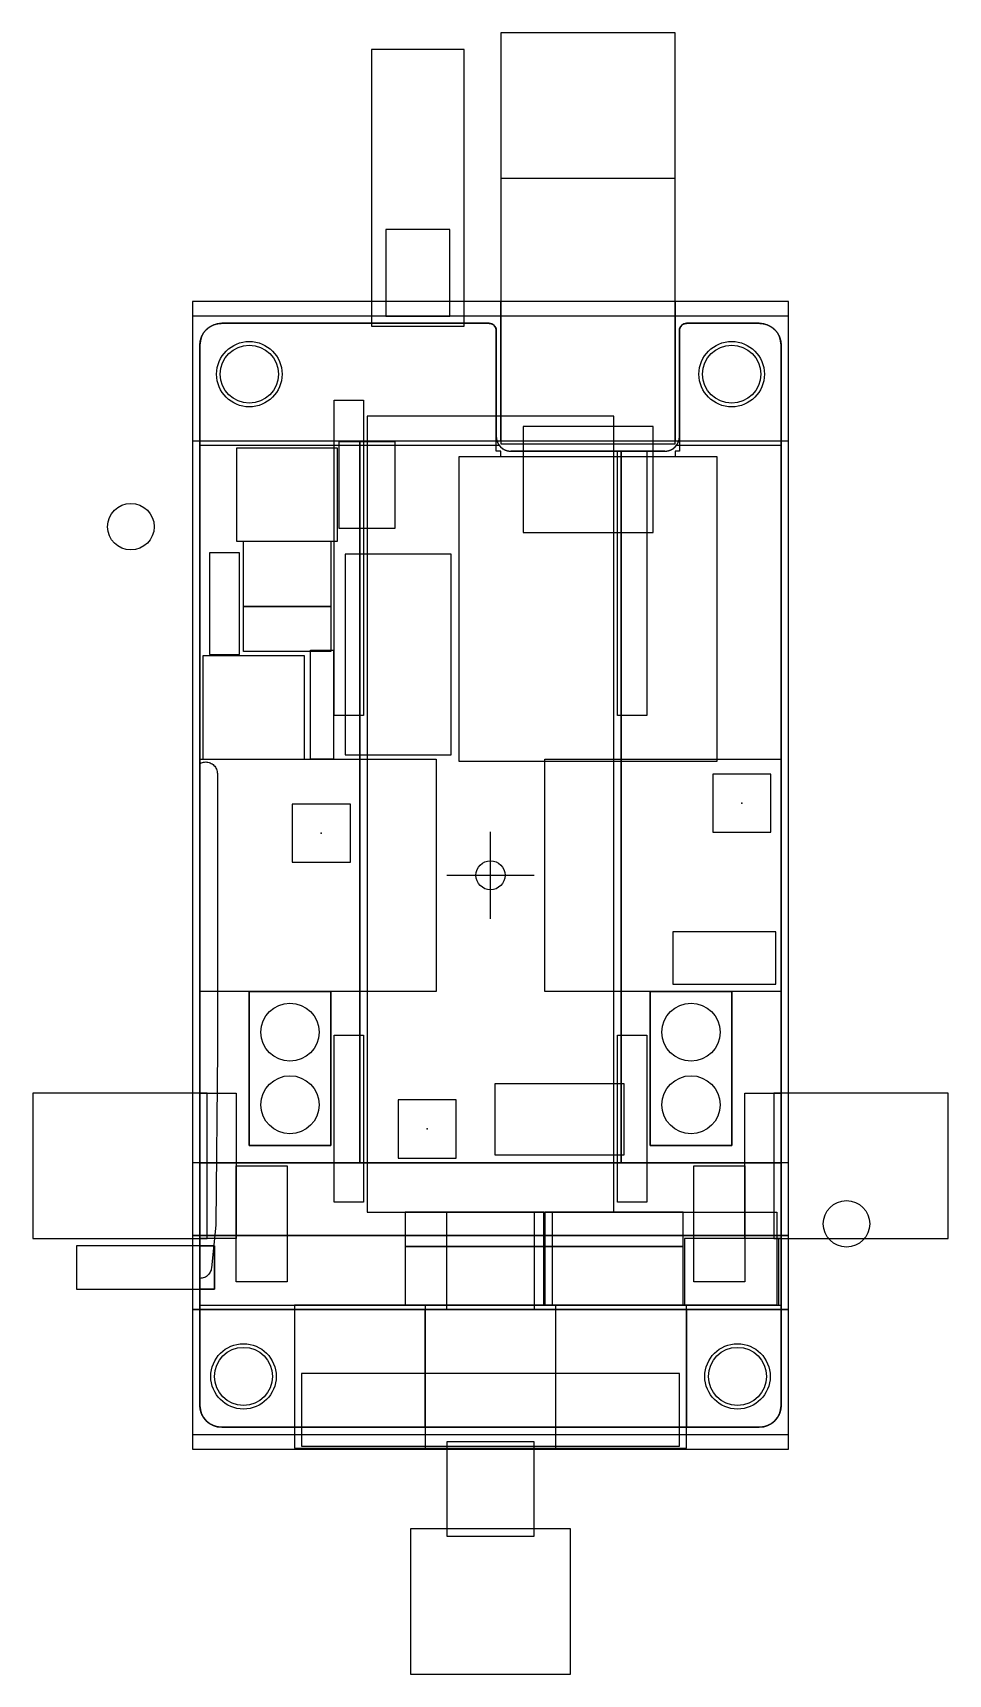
# Model space of a CAD drawing. Header units: millimetres. Extents: x -32 to 32, y -55 to 58.
import ezdxf

# ---------------------------------------------------------------- set-up
doc = ezdxf.new("R2010")
doc.units = ezdxf.units.MM
for name, color, linetype in [('BATTERY_4P7', 1, 'Continuous'), ('BOTTOM_FLUSH_PADS_ONLY', 5, 'Continuous'), ('BOTTOM_PLATE_M2_HEAD_HOLES', 2, 'Continuous'), ('BOTTOM_PLATE_THT_RELIEF', 3, 'Continuous'), ('CORRIDOR_23P0', 2, 'Continuous'), ('ESC_EDGE', 1, 'Continuous'), ('IMU_CENTRE', 2, 'Continuous'), ('KEYBAND_4P0', 6, 'Continuous'), ('LED_CHANNEL_MOUTH_CLEAR', 5, 'Continuous'), ('LED_LEADS_0P3', 4, 'Continuous'), ('LED_PLUG_0P0', 7, 'Continuous'), ('LED_SLOT_1P2', 5, 'Continuous'), ('LED_SPLICE_1P0', 6, 'Continuous'), ('LEDGE_CLAMP_NO_PARTS', 3, 'Continuous'), ('MOTOR_LEADS_7P3', 7, 'Continuous'), ('MOTOR_SVC_LOOP_7P5', 4, 'Continuous'), ('MOUNT_KEEPOUT', 1, 'Continuous'), ('PLACEMENT_C21', 3, 'Continuous'), ('PLACEMENT_C4C5_BUCKOUT', 1, 'Continuous'), ('PLACEMENT_D2', 5, 'Continuous'), ('PLACEMENT_J1_ESC_PWR', 6, 'Continuous'), ('PLACEMENT_J2_LED', 4, 'Continuous'), ('PLACEMENT_J4_ESC_SIG', 7, 'Continuous'), ('PLACEMENT_J4_REARPADS', 1, 'Continuous'), ('PLACEMENT_J5_REARPADS', 3, 'Continuous'), ('PLACEMENT_J5_RX', 2, 'Continuous'), ('PLACEMENT_J6_XT30_BAT', 4, 'Continuous'), ('PLACEMENT_J7_XT30_SW', 6, 'Continuous'), ('PLACEMENT_L1', 7, 'Continuous'), ('PLACEMENT_Q1_LEDDRV', 5, 'Continuous'), ('PLACEMENT_U1_USBC', 5, 'Continuous'), ('PLACEMENT_U1_XIAO', 4, 'Continuous'), ('PLACEMENT_U2_BUCK', 2, 'Continuous'), ('PLACEMENT_U4', 6, 'Continuous'), ('PLACEMENT_U5', 7, 'Continuous'), ('PLACEMENT_U6', 1, 'Continuous'), ('REF_BATTERY', 3, 'Continuous'), ('REF_BAY', 5, 'Continuous'), ('REF_BOARD', 3, 'Continuous'), ('REF_CHIMNEY', 2, 'Continuous'), ('REF_ESC_ENVELOPE', 6, 'Continuous'), ('REF_LED_LEAD_CHANNEL', 4, 'Continuous'), ('REF_LEDGE_RECESS_NEW', 7, 'Continuous'), ('REF_LEDGES', 6, 'Continuous'), ('REF_MOTOR_LEAD_CHANNEL', 7, 'Continuous'), ('REF_OLD_TABHOLES', 4, 'Continuous'), ('REF_RX', 2, 'Continuous'), ('REF_RX_LEAD_GROOVE', 3, 'Continuous'), ('REF_S_BEAM', 4, 'Continuous'), ('REF_S_GAP', 5, 'Continuous'), ('REF_S_GROOVE_V33B', 7, 'Continuous'), ('REF_S_GROOVE_V34', 1, 'Continuous'), ('REF_SWITCH', 5, 'Continuous'), ('REF_SWITCH_SLOT', 6, 'Continuous'), ('REF_USB_CHANNEL', 1, 'Continuous'), ('RIB_14P4', 1, 'Continuous'), ('RX_ENTRY', 3, 'Continuous'), ('S_BEAM_1P2', 2, 'Continuous'), ('S_GAP_XH_PLUG_LOW_PARTS', 3, 'Continuous'), ('S_GROOVE_WIRES_4P8', 4, 'Continuous'), ('USB_CHIMNEY', 2, 'Continuous'), ('XT30_BAT', 6, 'Continuous'), ('XT30_SW', 7, 'Continuous')]:
    doc.layers.add(name, color=color, linetype=linetype)

msp = doc.modelspace()

# ---------------------------------------------------------------- linework, layer by layer
at = {"layer": 'BATTERY_4P7'}
msp.add_lwpolyline([(9, -19.8), (-9, -19.8), (-9, 29.9), (0.4461, 29.9), (0.4495, 29.8892), (0.4515, 29.8834), (0.4575, 29.866), (0.4595, 29.8602), (0.4659, 29.843), (0.4681, 29.8373), (0.475, 29.8202), (0.4773, 29.8145), (0.4846, 29.7976), (0.4871, 29.792), (0.4947, 29.7752), (0.4974, 29.7697), (0.5054, 29.7531), (0.5082, 29.7477), (0.5167, 29.7313), (0.5196, 29.7259), (0.5284, 29.7098), (0.5315, 29.7045), (0.5407, 29.6885), (0.5439, 29.6833), (0.5535, 29.6676), (0.5568, 29.6624), (0.5669, 29.647), (0.5703, 29.6419), (0.5807, 29.6267), (0.5842, 29.6217), (0.595, 29.6068), (0.5987, 29.6019), (0.6098, 29.5872), (0.6136, 29.5824), (0.6251, 29.568), (0.629, 29.5633), (0.6408, 29.5492), (0.6448, 29.5445), (0.657, 29.5307), (0.6611, 29.5262), (0.6737, 29.5127), (0.6779, 29.5083), (0.6908, 29.4951), (0.6951, 29.4908), (0.7083, 29.4779), (0.7127, 29.4737), (0.7262, 29.4611), (0.7307, 29.457), (0.7445, 29.4448), (0.7492, 29.4408), (0.7633, 29.429), (0.768, 29.4251), (0.7824, 29.4136), (0.7872, 29.4098), (0.8019, 29.3987), (0.8068, 29.395), (0.8217, 29.3842), (0.8267, 29.3807), (0.8419, 29.3703), (0.847, 29.3669), (0.8624, 29.3568), (0.8676, 29.3535), (0.8833, 29.3439), (0.8885, 29.3407), (0.9045, 29.3315), (0.9098, 29.3284), (0.9259, 29.3196), (0.9313, 29.3167), (0.9477, 29.3082), (0.9531, 29.3054), (0.9697, 29.2974), (0.9752, 29.2947), (0.992, 29.2871), (0.9976, 29.2846), (1.0145, 29.2773), (1.0202, 29.275), (1.0373, 29.2681), (1.043, 29.2659), (1.0602, 29.2595), (1.066, 29.2575), (1.0834, 29.2515), (1.0892, 29.2495), (1.1068, 29.244), (1.1127, 29.2422), (1.1303, 29.2371), (1.1363, 29.2354), (1.1541, 29.2308), (1.16, 29.2293), (1.1779, 29.225), (1.1839, 29.2237), (1.2019, 29.2199), (1.2079, 29.2187), (1.226, 29.2153), (1.2321, 29.2142), (1.2502, 29.2113), (1.2563, 29.2104), (1.2745, 29.2079), (1.2806, 29.2072), (1.2989, 29.2052), (1.305, 29.2046), (1.3234, 29.203), (1.3295, 29.2025), (1.3479, 29.2014), (1.354, 29.2011), (1.3724, 29.2004), (1.3785, 29.2003), (1.3985, 29.2), (1.4015, 29.2), (9, 29.2)], close=True, dxfattribs=at)
at = {"layer": 'BOTTOM_FLUSH_PADS_ONLY'}
msp.add_lwpolyline([(20, -36.4954), (20, -36.4985), (20, -36.5015), (19.9999, -36.5046), (19.9997, -36.5276), (19.9995, -36.5337), (19.9994, -36.5399), (19.9992, -36.546), (19.9985, -36.5644), (19.9983, -36.5705), (19.998, -36.5767), (19.9976, -36.5828), (19.9965, -36.6012), (19.9961, -36.6073), (19.9956, -36.6134), (19.9951, -36.6195), (19.9936, -36.6379), (19.993, -36.644), (19.9924, -36.6501), (19.9918, -36.6562), (19.9897, -36.6745), (19.989, -36.6806), (19.9883, -36.6867), (19.9875, -36.6927), (19.985, -36.711), (19.9841, -36.7171), (19.9832, -36.7231), (19.9823, -36.7292), (19.9794, -36.7474), (19.9784, -36.7534), (19.9773, -36.7595), (19.9762, -36.7655), (19.9729, -36.7836), (19.9717, -36.7896), (19.9705, -36.7956), (19.9693, -36.8016), (19.9655, -36.8196), (19.9642, -36.8256), (19.9628, -36.8316), (19.9614, -36.8376), (19.9572, -36.8555), (19.9557, -36.8615), (19.9542, -36.8674), (19.9527, -36.8734), (19.948, -36.8912), (19.9464, -36.8971), (19.9448, -36.903), (19.9431, -36.9089), (19.938, -36.9266), (19.9362, -36.9325), (19.9344, -36.9383), (19.9326, -36.9442), (19.9271, -36.9617), (19.9252, -36.9676), (19.9233, -36.9734), (19.9213, -36.9792), (19.9153, -36.9966), (19.9133, -37.0024), (19.9112, -37.0082), (19.9091, -37.014), (19.9027, -37.0312), (19.9005, -37.037), (19.8983, -37.0427), (19.8961, -37.0484), (19.8892, -37.0655), (19.8869, -37.0712), (19.8846, -37.0768), (19.8822, -37.0825), (19.8749, -37.0994), (19.8725, -37.105), (19.87, -37.1106), (19.8675, -37.1162), (19.8598, -37.133), (19.8572, -37.1385), (19.8546, -37.1441), (19.8519, -37.1496), (19.8439, -37.1661), (19.8411, -37.1716), (19.8384, -37.1771), (19.8356, -37.1826), (19.8271, -37.1989), (19.8243, -37.2044), (19.8214, -37.2098), (19.8184, -37.2152), (19.8096, -37.2313), (19.8066, -37.2366), (19.8036, -37.242), (19.8005, -37.2473), (19.7912, -37.2632), (19.7881, -37.2685), (19.785, -37.2737), (19.7818, -37.279), (19.7721, -37.2947), (19.7689, -37.2999), (19.7656, -37.305), (19.7623, -37.3102), (19.7522, -37.3256), (19.7488, -37.3308), (19.7454, -37.3359), (19.742, -37.3409), (19.7316, -37.3561), (19.7281, -37.3612), (19.7245, -37.3662), (19.721, -37.3712), (19.7102, -37.3861), (19.7066, -37.391), (19.7029, -37.396), (19.6992, -37.4009), (19.6881, -37.4155), (19.6843, -37.4204), (19.6806, -37.4252), (19.6768, -37.43), (19.6653, -37.4444), (19.6614, -37.4492), (19.6575, -37.4539), (19.6536, -37.4586), (19.6417, -37.4727), (19.6378, -37.4774), (19.6338, -37.482), (19.6297, -37.4867), (19.6175, -37.5004), (19.6134, -37.505), (19.6093, -37.5096), (19.6052, -37.5141), (19.5926, -37.5276), (19.5884, -37.532), (19.5842, -37.5365), (19.5799, -37.5409), (19.5671, -37.5541), (19.5628, -37.5584), (19.5584, -37.5628), (19.5541, -37.5671), (19.5409, -37.5799), (19.5365, -37.5842), (19.532, -37.5884), (19.5276, -37.5926), (19.5141, -37.6052), (19.5096, -37.6093), (19.505, -37.6134), (19.5004, -37.6175), (19.4867, -37.6297), (19.482, -37.6338), (19.4774, -37.6378), (19.4727, -37.6417), (19.4586, -37.6536), (19.4539, -37.6575), (19.4492, -37.6614), (19.4444, -37.6653), (19.43, -37.6768), (19.4252, -37.6806), (19.4204, -37.6843), (19.4155, -37.6881), (19.4009, -37.6992), (19.396, -37.7029), (19.391, -37.7066), (19.3861, -37.7102), (19.3712, -37.721), (19.3662, -37.7245), (19.3612, -37.7281), (19.3561, -37.7316), (19.3409, -37.742), (19.3359, -37.7454), (19.3308, -37.7488), (19.3256, -37.7522), (19.3102, -37.7623), (19.305, -37.7656), (19.2999, -37.7689), (19.2947, -37.7721), (19.279, -37.7818), (19.2737, -37.785), (19.2685, -37.7881), (19.2632, -37.7912), (19.2473, -37.8005), (19.242, -37.8036), (19.2366, -37.8066), (19.2313, -37.8096), (19.2152, -37.8184), (19.2098, -37.8214), (19.2044, -37.8243), (19.1989, -37.8271), (19.1826, -37.8356), (19.1771, -37.8384), (19.1716, -37.8411), (19.1661, -37.8439), (19.1496, -37.8519), (19.1441, -37.8546), (19.1385, -37.8572), (19.133, -37.8598), (19.1162, -37.8675), (19.1106, -37.87), (19.105, -37.8725), (19.0994, -37.8749), (19.0825, -37.8822), (19.0768, -37.8846), (19.0712, -37.8869), (19.0655, -37.8892), (19.0484, -37.8961), (19.0427, -37.8983), (19.037, -37.9005), (19.0312, -37.9027), (19.014, -37.9091), (19.0082, -37.9112), (19.0024, -37.9133), (18.9966, -37.9153), (18.9792, -37.9213), (18.9734, -37.9233), (18.9676, -37.9252), (18.9617, -37.9271), (18.9442, -37.9326), (18.9383, -37.9344), (18.9325, -37.9362), (18.9266, -37.938), (18.9089, -37.9431), (18.903, -37.9448), (18.8971, -37.9464), (18.8912, -37.948), (18.8734, -37.9527), (18.8674, -37.9542), (18.8615, -37.9557), (18.8555, -37.9572), (18.8376, -37.9614), (18.8316, -37.9628), (18.8256, -37.9642), (18.8196, -37.9655), (18.8016, -37.9693), (18.7956, -37.9705), (18.7896, -37.9717), (18.7836, -37.9729), (18.7655, -37.9762), (18.7595, -37.9773), (18.7534, -37.9784), (18.7474, -37.9794), (18.7292, -37.9823), (18.7231, -37.9832), (18.7171, -37.9841), (18.711, -37.985), (18.6927, -37.9875), (18.6867, -37.9883), (18.6806, -37.989), (18.6745, -37.9897), (18.6562, -37.9918), (18.6501, -37.9924), (18.644, -37.993), (18.6379, -37.9936), (18.6195, -37.9951), (18.6134, -37.9956), (18.6073, -37.9961), (18.6012, -37.9965), (18.5828, -37.9976), (18.5767, -37.998), (18.5705, -37.9983), (18.5644, -37.9985), (18.546, -37.9992), (18.5399, -37.9994), (18.5337, -37.9995), (18.5276, -37.9997), (18.5046, -37.9999), (18.5015, -38), (18.4985, -38), (18.4954, -38), (-18.4954, -38), (-18.4985, -38), (-18.5015, -38), (-18.5046, -37.9999), (-18.5276, -37.9997), (-18.5337, -37.9995), (-18.5399, -37.9994), (-18.546, -37.9992), (-18.5644, -37.9985), (-18.5705, -37.9983), (-18.5767, -37.998), (-18.5828, -37.9976), (-18.6012, -37.9965), (-18.6073, -37.9961), (-18.6134, -37.9956), (-18.6195, -37.9951), (-18.6379, -37.9936), (-18.644, -37.993), (-18.6501, -37.9924), (-18.6562, -37.9918), (-18.6745, -37.9897), (-18.6806, -37.989), (-18.6867, -37.9883), (-18.6927, -37.9875), (-18.711, -37.985), (-18.7171, -37.9841), (-18.7231, -37.9832), (-18.7292, -37.9823), (-18.7474, -37.9794), (-18.7534, -37.9784), (-18.7595, -37.9773), (-18.7655, -37.9762), (-18.7836, -37.9729), (-18.7896, -37.9717), (-18.7956, -37.9705), (-18.8016, -37.9693), (-18.8196, -37.9655), (-18.8256, -37.9642), (-18.8316, -37.9628), (-18.8376, -37.9614), (-18.8555, -37.9572), (-18.8615, -37.9557), (-18.8674, -37.9542), (-18.8734, -37.9527), (-18.8912, -37.948), (-18.8971, -37.9464), (-18.903, -37.9448), (-18.9089, -37.9431), (-18.9266, -37.938), (-18.9325, -37.9362), (-18.9383, -37.9344), (-18.9442, -37.9326), (-18.9617, -37.9271), (-18.9676, -37.9252), (-18.9734, -37.9233), (-18.9792, -37.9213), (-18.9966, -37.9153), (-19.0024, -37.9133), (-19.0082, -37.9112), (-19.014, -37.9091), (-19.0312, -37.9027), (-19.037, -37.9005), (-19.0427, -37.8983), (-19.0484, -37.8961), (-19.0655, -37.8892), (-19.0712, -37.8869), (-19.0768, -37.8846), (-19.0825, -37.8822), (-19.0994, -37.8749), (-19.105, -37.8725), (-19.1106, -37.87), (-19.1162, -37.8675), (-19.133, -37.8598), (-19.1385, -37.8572), (-19.1441, -37.8546), (-19.1496, -37.8519), (-19.1661, -37.8439), (-19.1716, -37.8411), (-19.1771, -37.8384), (-19.1826, -37.8356), (-19.1989, -37.8271), (-19.2044, -37.8243), (-19.2098, -37.8214), (-19.2152, -37.8184), (-19.2313, -37.8096), (-19.2366, -37.8066), (-19.242, -37.8036), (-19.2473, -37.8005), (-19.2632, -37.7912), (-19.2685, -37.7881), (-19.2737, -37.785), (-19.279, -37.7818), (-19.2947, -37.7721), (-19.2999, -37.7689), (-19.305, -37.7656), (-19.3102, -37.7623), (-19.3256, -37.7522), (-19.3308, -37.7488), (-19.3359, -37.7454), (-19.3409, -37.742), (-19.3561, -37.7316), (-19.3612, -37.7281), (-19.3662, -37.7245), (-19.3712, -37.721), (-19.3861, -37.7102), (-19.391, -37.7066), (-19.396, -37.7029), (-19.4009, -37.6992), (-19.4155, -37.6881), (-19.4204, -37.6843), (-19.4252, -37.6806), (-19.43, -37.6768), (-19.4444, -37.6653), (-19.4492, -37.6614), (-19.4539, -37.6575), (-19.4586, -37.6536), (-19.4727, -37.6417), (-19.4774, -37.6378), (-19.482, -37.6338), (-19.4867, -37.6297), (-19.5004, -37.6175), (-19.505, -37.6134), (-19.5096, -37.6093), (-19.5141, -37.6052), (-19.5276, -37.5926), (-19.532, -37.5884), (-19.5365, -37.5842), (-19.5409, -37.5799), (-19.5541, -37.5671), (-19.5584, -37.5628), (-19.5628, -37.5584), (-19.5671, -37.5541), (-19.5799, -37.5409), (-19.5842, -37.5365), (-19.5884, -37.532), (-19.5926, -37.5276), (-19.6052, -37.5141), (-19.6093, -37.5096), (-19.6134, -37.505), (-19.6175, -37.5004), (-19.6297, -37.4867), (-19.6338, -37.482), (-19.6378, -37.4774), (-19.6417, -37.4727), (-19.6536, -37.4586), (-19.6575, -37.4539), (-19.6614, -37.4492), (-19.6653, -37.4444), (-19.6768, -37.43), (-19.6806, -37.4252), (-19.6843, -37.4204), (-19.6881, -37.4155), (-19.6992, -37.4009), (-19.7029, -37.396), (-19.7066, -37.391), (-19.7102, -37.3861), (-19.721, -37.3712), (-19.7245, -37.3662), (-19.7281, -37.3612), (-19.7316, -37.3561), (-19.742, -37.3409), (-19.7454, -37.3359), (-19.7488, -37.3308), (-19.7522, -37.3256), (-19.7623, -37.3102), (-19.7656, -37.305), (-19.7689, -37.2999), (-19.7721, -37.2947), (-19.7818, -37.279), (-19.785, -37.2737), (-19.7881, -37.2685), (-19.7912, -37.2632), (-19.8005, -37.2473), (-19.8036, -37.242), (-19.8066, -37.2366), (-19.8096, -37.2313), (-19.8184, -37.2152), (-19.8214, -37.2098), (-19.8243, -37.2044), (-19.8271, -37.1989), (-19.8356, -37.1826), (-19.8384, -37.1771), (-19.8411, -37.1716), (-19.8439, -37.1661), (-19.8519, -37.1496), (-19.8546, -37.1441), (-19.8572, -37.1385), (-19.8598, -37.133), (-19.8675, -37.1162), (-19.87, -37.1106), (-19.8725, -37.105), (-19.8749, -37.0994), (-19.8822, -37.0825), (-19.8846, -37.0768), (-19.8869, -37.0712), (-19.8892, -37.0655), (-19.8961, -37.0484), (-19.8983, -37.0427), (-19.9005, -37.037), (-19.9027, -37.0312), (-19.9091, -37.014), (-19.9112, -37.0082), (-19.9133, -37.0024), (-19.9153, -36.9966), (-19.9213, -36.9792), (-19.9233, -36.9734), (-19.9252, -36.9676), (-19.9271, -36.9617), (-19.9326, -36.9442), (-19.9344, -36.9383), (-19.9362, -36.9325), (-19.938, -36.9266), (-19.9431, -36.9089), (-19.9448, -36.903), (-19.9464, -36.8971), (-19.948, -36.8912), (-19.9527, -36.8734), (-19.9542, -36.8674), (-19.9557, -36.8615), (-19.9572, -36.8555), (-19.9614, -36.8376), (-19.9628, -36.8316), (-19.9642, -36.8256), (-19.9655, -36.8196), (-19.9693, -36.8016), (-19.9705, -36.7956), (-19.9717, -36.7896), (-19.9729, -36.7836), (-19.9762, -36.7655), (-19.9773, -36.7595), (-19.9784, -36.7534), (-19.9794, -36.7474), (-19.9823, -36.7292), (-19.9832, -36.7231), (-19.9841, -36.7171), (-19.985, -36.711), (-19.9875, -36.6927), (-19.9883, -36.6867), (-19.989, -36.6806), (-19.9897, -36.6745), (-19.9918, -36.6562), (-19.9924, -36.6501), (-19.993, -36.644), (-19.9936, -36.6379), (-19.9951, -36.6195), (-19.9956, -36.6134), (-19.9961, -36.6073), (-19.9965, -36.6012), (-19.9976, -36.5828), (-19.998, -36.5767), (-19.9983, -36.5705), (-19.9985, -36.5644), (-19.9992, -36.546), (-19.9994, -36.5399), (-19.9995, -36.5337), (-19.9997, -36.5276), (-19.9999, -36.5046), (-20, -36.5015), (-20, -36.4985), (-20, -36.4954), (-20, 36.4954), (-20, 36.4985), (-20, 36.5015), (-19.9999, 36.5046), (-19.9997, 36.5276), (-19.9995, 36.5337), (-19.9994, 36.5399), (-19.9992, 36.546), (-19.9985, 36.5644), (-19.9983, 36.5705), (-19.998, 36.5767), (-19.9976, 36.5828), (-19.9965, 36.6012), (-19.9961, 36.6073), (-19.9956, 36.6134), (-19.9951, 36.6195), (-19.9936, 36.6379), (-19.993, 36.644), (-19.9924, 36.6501), (-19.9918, 36.6562), (-19.9897, 36.6745), (-19.989, 36.6806), (-19.9883, 36.6867), (-19.9875, 36.6927), (-19.985, 36.711), (-19.9841, 36.7171), (-19.9832, 36.7231), (-19.9823, 36.7292), (-19.9794, 36.7474), (-19.9784, 36.7534), (-19.9773, 36.7595), (-19.9762, 36.7655), (-19.9729, 36.7836), (-19.9717, 36.7896), (-19.9705, 36.7956), (-19.9693, 36.8016), (-19.9655, 36.8196), (-19.9642, 36.8256), (-19.9628, 36.8316), (-19.9614, 36.8376), (-19.9572, 36.8555), (-19.9557, 36.8615), (-19.9542, 36.8674), (-19.9527, 36.8734), (-19.948, 36.8912), (-19.9464, 36.8971), (-19.9448, 36.903), (-19.9431, 36.9089), (-19.938, 36.9266), (-19.9362, 36.9325), (-19.9344, 36.9383), (-19.9326, 36.9442), (-19.9271, 36.9617), (-19.9252, 36.9676), (-19.9233, 36.9734), (-19.9213, 36.9792), (-19.9153, 36.9966), (-19.9133, 37.0024), (-19.9112, 37.0082), (-19.9091, 37.014), (-19.9027, 37.0312), (-19.9005, 37.037), (-19.8983, 37.0427), (-19.8961, 37.0484), (-19.8892, 37.0655), (-19.8869, 37.0712), (-19.8846, 37.0768), (-19.8822, 37.0825), (-19.8749, 37.0994), (-19.8725, 37.105), (-19.87, 37.1106), (-19.8675, 37.1162), (-19.8598, 37.133), (-19.8572, 37.1385), (-19.8546, 37.1441), (-19.8519, 37.1496), (-19.8439, 37.1661), (-19.8411, 37.1716), (-19.8384, 37.1771), (-19.8356, 37.1826), (-19.8271, 37.1989), (-19.8243, 37.2044), (-19.8214, 37.2098), (-19.8184, 37.2152), (-19.8096, 37.2313), (-19.8066, 37.2366), (-19.8036, 37.242), (-19.8005, 37.2473), (-19.7912, 37.2632), (-19.7881, 37.2685), (-19.785, 37.2737), (-19.7818, 37.279), (-19.7721, 37.2947), (-19.7689, 37.2999), (-19.7656, 37.305), (-19.7623, 37.3102), (-19.7522, 37.3256), (-19.7488, 37.3308), (-19.7454, 37.3359), (-19.742, 37.3409), (-19.7316, 37.3561), (-19.7281, 37.3612), (-19.7245, 37.3662), (-19.721, 37.3712), (-19.7102, 37.3861), (-19.7066, 37.391), (-19.7029, 37.396), (-19.6992, 37.4009), (-19.6881, 37.4155), (-19.6843, 37.4204), (-19.6806, 37.4252), (-19.6768, 37.43), (-19.6653, 37.4444), (-19.6614, 37.4492), (-19.6575, 37.4539), (-19.6536, 37.4586), (-19.6417, 37.4727), (-19.6378, 37.4774), (-19.6338, 37.482), (-19.6297, 37.4867), (-19.6175, 37.5004), (-19.6134, 37.505), (-19.6093, 37.5096), (-19.6052, 37.5141), (-19.5926, 37.5276), (-19.5884, 37.532), (-19.5842, 37.5365), (-19.5799, 37.5409), (-19.5671, 37.5541), (-19.5628, 37.5584), (-19.5584, 37.5628), (-19.5541, 37.5671), (-19.5409, 37.5799), (-19.5365, 37.5842), (-19.532, 37.5884), (-19.5276, 37.5926), (-19.5141, 37.6052), (-19.5096, 37.6093), (-19.505, 37.6134), (-19.5004, 37.6175), (-19.4867, 37.6297), (-19.482, 37.6338), (-19.4774, 37.6378), (-19.4727, 37.6417), (-19.4586, 37.6536), (-19.4539, 37.6575), (-19.4492, 37.6614), (-19.4444, 37.6653), (-19.43, 37.6768), (-19.4252, 37.6806), (-19.4204, 37.6843), (-19.4155, 37.6881), (-19.4009, 37.6992), (-19.396, 37.7029), (-19.391, 37.7066), (-19.3861, 37.7102), (-19.3712, 37.721), (-19.3662, 37.7245), (-19.3612, 37.7281), (-19.3561, 37.7316), (-19.3409, 37.742), (-19.3359, 37.7454), (-19.3308, 37.7488), (-19.3256, 37.7522), (-19.3102, 37.7623), (-19.305, 37.7656), (-19.2999, 37.7689), (-19.2947, 37.7721), (-19.279, 37.7818), (-19.2737, 37.785), (-19.2685, 37.7881), (-19.2632, 37.7912), (-19.2473, 37.8005), (-19.242, 37.8036), (-19.2366, 37.8066), (-19.2313, 37.8096), (-19.2152, 37.8184), (-19.2098, 37.8214), (-19.2044, 37.8243), (-19.1989, 37.8271), (-19.1826, 37.8356), (-19.1771, 37.8384), (-19.1716, 37.8411), (-19.1661, 37.8439), (-19.1496, 37.8519), (-19.1441, 37.8546), (-19.1385, 37.8572), (-19.133, 37.8598), (-19.1162, 37.8675), (-19.1106, 37.87), (-19.105, 37.8725), (-19.0994, 37.8749), (-19.0825, 37.8822), (-19.0768, 37.8846), (-19.0712, 37.8869), (-19.0655, 37.8892), (-19.0484, 37.8961), (-19.0427, 37.8983), (-19.037, 37.9005), (-19.0312, 37.9027), (-19.014, 37.9091), (-19.0082, 37.9112), (-19.0024, 37.9133), (-18.9966, 37.9153), (-18.9792, 37.9213), (-18.9734, 37.9233), (-18.9676, 37.9252), (-18.9617, 37.9271), (-18.9442, 37.9326), (-18.9383, 37.9344), (-18.9325, 37.9362), (-18.9266, 37.938), (-18.9089, 37.9431), (-18.903, 37.9448), (-18.8971, 37.9464), (-18.8912, 37.948), (-18.8734, 37.9527), (-18.8674, 37.9542), (-18.8615, 37.9557), (-18.8555, 37.9572), (-18.8376, 37.9614), (-18.8316, 37.9628), (-18.8256, 37.9642), (-18.8196, 37.9655), (-18.8016, 37.9693), (-18.7956, 37.9705), (-18.7896, 37.9717), (-18.7836, 37.9729), (-18.7655, 37.9762), (-18.7595, 37.9773), (-18.7534, 37.9784), (-18.7474, 37.9794), (-18.7292, 37.9823), (-18.7231, 37.9832), (-18.7171, 37.9841), (-18.711, 37.985), (-18.6927, 37.9875), (-18.6867, 37.9883), (-18.6806, 37.989), (-18.6745, 37.9897), (-18.6562, 37.9918), (-18.6501, 37.9924), (-18.644, 37.993), (-18.6379, 37.9936), (-18.6195, 37.9951), (-18.6134, 37.9956), (-18.6073, 37.9961), (-18.6012, 37.9965), (-18.5828, 37.9976), (-18.5767, 37.998), (-18.5705, 37.9983), (-18.5644, 37.9985), (-18.546, 37.9992), (-18.5399, 37.9994), (-18.5337, 37.9995), (-18.5276, 37.9997), (-18.5046, 37.9999), (-18.5015, 38), (-18.4985, 38), (-18.4954, 38), (-0.1, 38), (-0.0877, 37.9998), (-0.0755, 37.9994), (-0.0632, 37.9986), (-0.051, 37.9976), (-0.0388, 37.9962), (-0.0266, 37.9946), (-0.0145, 37.9926), (-0.0025, 37.9904), (0.0096, 37.9879), (0.0215, 37.985), (0.0334, 37.9819), (0.0451, 37.9785), (0.0568, 37.9748), (0.0684, 37.9708), (0.0799, 37.9665), (0.0913, 37.9619), (0.1026, 37.9571), (0.1138, 37.952), (0.1248, 37.9466), (0.1357, 37.941), (0.1464, 37.935), (0.1571, 37.9289), (0.1675, 37.9224), (0.1778, 37.9157), (0.1879, 37.9088), (0.1978, 37.9016), (0.2076, 37.8942), (0.2172, 37.8865), (0.2266, 37.8786), (0.2358, 37.8705), (0.2448, 37.8621), (0.2536, 37.8536), (0.2621, 37.8448), (0.2705, 37.8358), (0.2786, 37.8266), (0.2865, 37.8172), (0.2942, 37.8076), (0.3016, 37.7978), (0.3088, 37.7879), (0.3157, 37.7778), (0.3224, 37.7675), (0.3289, 37.7571), (0.335, 37.7464), (0.341, 37.7357), (0.3466, 37.7248), (0.352, 37.7138), (0.3571, 37.7026), (0.3619, 37.6913), (0.3665, 37.6799), (0.3708, 37.6684), (0.3748, 37.6568), (0.3785, 37.6451), (0.3819, 37.6334), (0.385, 37.6215), (0.3879, 37.6096), (0.3904, 37.5975), (0.3926, 37.5855), (0.3946, 37.5734), (0.3962, 37.5612), (0.3976, 37.549), (0.3986, 37.5368), (0.3994, 37.5245), (0.3998, 37.5123), (0.4, 37.5), (0.4, 30.2015), (0.4, 30.1985), (0.4003, 30.1785), (0.4004, 30.1724), (0.4011, 30.154), (0.4014, 30.1479), (0.4025, 30.1295), (0.403, 30.1234), (0.4046, 30.105), (0.4052, 30.0989), (0.4072, 30.0806), (0.4079, 30.0745), (0.4104, 30.0563), (0.4113, 30.0502), (0.4142, 30.0321), (0.4153, 30.026), (0.4187, 30.0079), (0.4199, 30.0019), (0.4237, 29.9839), (0.425, 29.9779), (0.4293, 29.96), (0.4308, 29.9541), (0.4354, 29.9363), (0.4371, 29.9303), (0.4422, 29.9127), (0.444, 29.9068), (0.4495, 29.8892), (0.4515, 29.8834), (0.4575, 29.866), (0.4595, 29.8602), (0.4659, 29.843), (0.4681, 29.8373), (0.475, 29.8202), (0.4773, 29.8145), (0.4846, 29.7976), (0.4871, 29.792), (0.4947, 29.7752), (0.4974, 29.7697), (0.5054, 29.7531), (0.5082, 29.7477), (0.5167, 29.7313), (0.5196, 29.7259), (0.5284, 29.7098), (0.5315, 29.7045), (0.5407, 29.6885), (0.5439, 29.6833), (0.5535, 29.6676), (0.5568, 29.6624), (0.5669, 29.647), (0.5703, 29.6419), (0.5807, 29.6267), (0.5842, 29.6217), (0.595, 29.6068), (0.5987, 29.6019), (0.6098, 29.5872), (0.6136, 29.5824), (0.6251, 29.568), (0.629, 29.5633), (0.6408, 29.5492), (0.6448, 29.5445), (0.657, 29.5307), (0.6611, 29.5262), (0.6737, 29.5127), (0.6779, 29.5083), (0.6908, 29.4951), (0.6951, 29.4908), (0.7083, 29.4779), (0.7127, 29.4737), (0.7262, 29.4611), (0.7307, 29.457), (0.7445, 29.4448), (0.7492, 29.4408), (0.7633, 29.429), (0.768, 29.4251), (0.7824, 29.4136), (0.7872, 29.4098), (0.8019, 29.3987), (0.8068, 29.395), (0.8217, 29.3842), (0.8267, 29.3807), (0.8419, 29.3703), (0.847, 29.3669), (0.8624, 29.3568), (0.8676, 29.3535), (0.8833, 29.3439), (0.8885, 29.3407), (0.9045, 29.3315), (0.9098, 29.3284), (0.9259, 29.3196), (0.9313, 29.3167), (0.9477, 29.3082), (0.9531, 29.3054), (0.9697, 29.2974), (0.9752, 29.2947), (0.992, 29.2871), (0.9976, 29.2846), (1.0145, 29.2773), (1.0202, 29.275), (1.0373, 29.2681), (1.043, 29.2659), (1.0602, 29.2595), (1.066, 29.2575), (1.0834, 29.2515), (1.0892, 29.2495), (1.1068, 29.244), (1.1127, 29.2422), (1.1303, 29.2371), (1.1363, 29.2354), (1.1541, 29.2308), (1.16, 29.2293), (1.1779, 29.225), (1.1839, 29.2237), (1.2019, 29.2199), (1.2079, 29.2187), (1.226, 29.2153), (1.2321, 29.2142), (1.2502, 29.2113), (1.2563, 29.2104), (1.2745, 29.2079), (1.2806, 29.2072), (1.2989, 29.2052), (1.305, 29.2046), (1.3234, 29.203), (1.3295, 29.2025), (1.3479, 29.2014), (1.354, 29.2011), (1.3724, 29.2004), (1.3785, 29.2003), (1.3985, 29.2), (1.4015, 29.2), (11.9985, 29.2), (12.0015, 29.2), (12.0215, 29.2003), (12.0276, 29.2004), (12.046, 29.2011), (12.0521, 29.2014), (12.0705, 29.2025), (12.0766, 29.203), (12.095, 29.2046), (12.1011, 29.2052), (12.1194, 29.2072), (12.1255, 29.2079), (12.1437, 29.2104), (12.1498, 29.2113), (12.1679, 29.2142), (12.174, 29.2153), (12.1921, 29.2187), (12.1981, 29.2199), (12.2161, 29.2237), (12.2221, 29.225), (12.24, 29.2293), (12.2459, 29.2308), (12.2637, 29.2354), (12.2697, 29.2371), (12.2873, 29.2422), (12.2932, 29.244), (12.3108, 29.2495), (12.3166, 29.2515), (12.334, 29.2575), (12.3398, 29.2595), (12.357, 29.2659), (12.3627, 29.2681), (12.3798, 29.275), (12.3855, 29.2773), (12.4024, 29.2846), (12.408, 29.2871), (12.4248, 29.2947), (12.4303, 29.2974), (12.4469, 29.3054), (12.4523, 29.3082), (12.4687, 29.3167), (12.4741, 29.3196), (12.4902, 29.3284), (12.4955, 29.3315), (12.5115, 29.3407), (12.5167, 29.3439), (12.5324, 29.3535), (12.5376, 29.3568), (12.553, 29.3669), (12.5581, 29.3703), (12.5733, 29.3807), (12.5783, 29.3842), (12.5932, 29.395), (12.5981, 29.3987), (12.6128, 29.4098), (12.6176, 29.4136), (12.632, 29.4251), (12.6367, 29.429), (12.6508, 29.4408), (12.6555, 29.4448), (12.6693, 29.457), (12.6738, 29.4611), (12.6873, 29.4737), (12.6917, 29.4779), (12.7049, 29.4908), (12.7092, 29.4951), (12.7221, 29.5083), (12.7263, 29.5127), (12.7389, 29.5262), (12.743, 29.5307), (12.7552, 29.5445), (12.7592, 29.5492), (12.771, 29.5633), (12.7749, 29.568), (12.7864, 29.5824), (12.7902, 29.5872), (12.8013, 29.6019), (12.805, 29.6068), (12.8158, 29.6217), (12.8193, 29.6267), (12.8297, 29.6419), (12.8331, 29.647), (12.8432, 29.6624), (12.8465, 29.6676), (12.8561, 29.6833), (12.8593, 29.6885), (12.8685, 29.7045), (12.8716, 29.7098), (12.8804, 29.7259), (12.8833, 29.7313), (12.8918, 29.7477), (12.8946, 29.7531), (12.9026, 29.7697), (12.9053, 29.7752), (12.9129, 29.792), (12.9154, 29.7976), (12.9227, 29.8145), (12.925, 29.8202), (12.9319, 29.8373), (12.9341, 29.843), (12.9405, 29.8602), (12.9425, 29.866), (12.9485, 29.8834), (12.9505, 29.8892), (12.956, 29.9068), (12.9578, 29.9127), (12.9629, 29.9303), (12.9646, 29.9363), (12.9692, 29.9541), (12.9707, 29.96), (12.975, 29.9779), (12.9763, 29.9839), (12.9801, 30.0019), (12.9813, 30.0079), (12.9847, 30.026), (12.9858, 30.0321), (12.9887, 30.0502), (12.9896, 30.0563), (12.9921, 30.0745), (12.9928, 30.0806), (12.9948, 30.0989), (12.9954, 30.105), (12.997, 30.1234), (12.9975, 30.1295), (12.9986, 30.1479), (12.9989, 30.154), (12.9996, 30.1724), (12.9997, 30.1785), (13, 30.1985), (13, 30.2015), (13, 37.5), (13.0002, 37.5123), (13.0006, 37.5245), (13.0014, 37.5368), (13.0024, 37.549), (13.0038, 37.5612), (13.0054, 37.5734), (13.0074, 37.5855), (13.0096, 37.5975), (13.0121, 37.6096), (13.015, 37.6215), (13.0181, 37.6334), (13.0215, 37.6451), (13.0252, 37.6568), (13.0292, 37.6684), (13.0335, 37.6799), (13.0381, 37.6913), (13.0429, 37.7026), (13.048, 37.7138), (13.0534, 37.7248), (13.059, 37.7357), (13.065, 37.7464), (13.0711, 37.7571), (13.0776, 37.7675), (13.0843, 37.7778), (13.0912, 37.7879), (13.0984, 37.7978), (13.1058, 37.8076), (13.1135, 37.8172), (13.1214, 37.8266), (13.1295, 37.8358), (13.1379, 37.8448), (13.1464, 37.8536), (13.1552, 37.8621), (13.1642, 37.8705), (13.1734, 37.8786), (13.1828, 37.8865), (13.1924, 37.8942), (13.2022, 37.9016), (13.2121, 37.9088), (13.2222, 37.9157), (13.2325, 37.9224), (13.2429, 37.9289), (13.2536, 37.935), (13.2643, 37.941), (13.2752, 37.9466), (13.2862, 37.952), (13.2974, 37.9571), (13.3087, 37.9619), (13.3201, 37.9665), (13.3316, 37.9708), (13.3432, 37.9748), (13.3549, 37.9785), (13.3666, 37.9819), (13.3785, 37.985), (13.3904, 37.9879), (13.4025, 37.9904), (13.4145, 37.9926), (13.4266, 37.9946), (13.4388, 37.9962), (13.451, 37.9976), (13.4632, 37.9986), (13.4755, 37.9994), (13.4877, 37.9998), (13.5, 38), (18.4954, 38), (18.4985, 38), (18.5015, 38), (18.5046, 37.9999), (18.5276, 37.9997), (18.5337, 37.9995), (18.5399, 37.9994), (18.546, 37.9992), (18.5644, 37.9985), (18.5705, 37.9983), (18.5767, 37.998), (18.5828, 37.9976), (18.6012, 37.9965), (18.6073, 37.9961), (18.6134, 37.9956), (18.6195, 37.9951), (18.6379, 37.9936), (18.644, 37.993), (18.6501, 37.9924), (18.6562, 37.9918), (18.6745, 37.9897), (18.6806, 37.989), (18.6867, 37.9883), (18.6927, 37.9875), (18.711, 37.985), (18.7171, 37.9841), (18.7231, 37.9832), (18.7292, 37.9823), (18.7474, 37.9794), (18.7534, 37.9784), (18.7595, 37.9773), (18.7655, 37.9762), (18.7836, 37.9729), (18.7896, 37.9717), (18.7956, 37.9705), (18.8016, 37.9693), (18.8196, 37.9655), (18.8256, 37.9642), (18.8316, 37.9628), (18.8376, 37.9614), (18.8555, 37.9572), (18.8615, 37.9557), (18.8674, 37.9542), (18.8734, 37.9527), (18.8912, 37.948), (18.8971, 37.9464), (18.903, 37.9448), (18.9089, 37.9431), (18.9266, 37.938), (18.9325, 37.9362), (18.9383, 37.9344), (18.9442, 37.9326), (18.9617, 37.9271), (18.9676, 37.9252), (18.9734, 37.9233), (18.9792, 37.9213), (18.9966, 37.9153), (19.0024, 37.9133), (19.0082, 37.9112), (19.014, 37.9091), (19.0312, 37.9027), (19.037, 37.9005), (19.0427, 37.8983), (19.0484, 37.8961), (19.0655, 37.8892), (19.0712, 37.8869), (19.0768, 37.8846), (19.0825, 37.8822), (19.0994, 37.8749), (19.105, 37.8725), (19.1106, 37.87), (19.1162, 37.8675), (19.133, 37.8598), (19.1385, 37.8572), (19.1441, 37.8546), (19.1496, 37.8519), (19.1661, 37.8439), (19.1716, 37.8411), (19.1771, 37.8384), (19.1826, 37.8356), (19.1989, 37.8271), (19.2044, 37.8243), (19.2098, 37.8214), (19.2152, 37.8184), (19.2313, 37.8096), (19.2366, 37.8066), (19.242, 37.8036), (19.2473, 37.8005), (19.2632, 37.7912), (19.2685, 37.7881), (19.2737, 37.785), (19.279, 37.7818), (19.2947, 37.7721), (19.2999, 37.7689), (19.305, 37.7656), (19.3102, 37.7623), (19.3256, 37.7522), (19.3308, 37.7488), (19.3359, 37.7454), (19.3409, 37.742), (19.3561, 37.7316), (19.3612, 37.7281), (19.3662, 37.7245), (19.3712, 37.721), (19.3861, 37.7102), (19.391, 37.7066), (19.396, 37.7029), (19.4009, 37.6992), (19.4155, 37.6881), (19.4204, 37.6843), (19.4252, 37.6806), (19.43, 37.6768), (19.4444, 37.6653), (19.4492, 37.6614), (19.4539, 37.6575), (19.4586, 37.6536), (19.4727, 37.6417), (19.4774, 37.6378), (19.482, 37.6338), (19.4867, 37.6297), (19.5004, 37.6175), (19.505, 37.6134), (19.5096, 37.6093), (19.5141, 37.6052), (19.5276, 37.5926), (19.532, 37.5884), (19.5365, 37.5842), (19.5409, 37.5799), (19.5541, 37.5671), (19.5584, 37.5628), (19.5628, 37.5584), (19.5671, 37.5541), (19.5799, 37.5409), (19.5842, 37.5365), (19.5884, 37.532), (19.5926, 37.5276), (19.6052, 37.5141), (19.6093, 37.5096), (19.6134, 37.505), (19.6175, 37.5004), (19.6297, 37.4867), (19.6338, 37.482), (19.6378, 37.4774), (19.6417, 37.4727), (19.6536, 37.4586), (19.6575, 37.4539), (19.6614, 37.4492), (19.6653, 37.4444), (19.6768, 37.43), (19.6806, 37.4252), (19.6843, 37.4204), (19.6881, 37.4155), (19.6992, 37.4009), (19.7029, 37.396), (19.7066, 37.391), (19.7102, 37.3861), (19.721, 37.3712), (19.7245, 37.3662), (19.7281, 37.3612), (19.7316, 37.3561), (19.742, 37.3409), (19.7454, 37.3359), (19.7488, 37.3308), (19.7522, 37.3256), (19.7623, 37.3102), (19.7656, 37.305), (19.7689, 37.2999), (19.7721, 37.2947), (19.7818, 37.279), (19.785, 37.2737), (19.7881, 37.2685), (19.7912, 37.2632), (19.8005, 37.2473), (19.8036, 37.242), (19.8066, 37.2366), (19.8096, 37.2313), (19.8184, 37.2152), (19.8214, 37.2098), (19.8243, 37.2044), (19.8271, 37.1989), (19.8356, 37.1826), (19.8384, 37.1771), (19.8411, 37.1716), (19.8439, 37.1661), (19.8519, 37.1496), (19.8546, 37.1441), (19.8572, 37.1385), (19.8598, 37.133), (19.8675, 37.1162), (19.87, 37.1106), (19.8725, 37.105), (19.8749, 37.0994), (19.8822, 37.0825), (19.8846, 37.0768), (19.8869, 37.0712), (19.8892, 37.0655), (19.8961, 37.0484), (19.8983, 37.0427), (19.9005, 37.037), (19.9027, 37.0312), (19.9091, 37.014), (19.9112, 37.0082), (19.9133, 37.0024), (19.9153, 36.9966), (19.9213, 36.9792), (19.9233, 36.9734), (19.9252, 36.9676), (19.9271, 36.9617), (19.9326, 36.9442), (19.9344, 36.9383), (19.9362, 36.9325), (19.938, 36.9266), (19.9431, 36.9089), (19.9448, 36.903), (19.9464, 36.8971), (19.948, 36.8912), (19.9527, 36.8734), (19.9542, 36.8674), (19.9557, 36.8615), (19.9572, 36.8555), (19.9614, 36.8376), (19.9628, 36.8316), (19.9642, 36.8256), (19.9655, 36.8196), (19.9693, 36.8016), (19.9705, 36.7956), (19.9717, 36.7896), (19.9729, 36.7836), (19.9762, 36.7655), (19.9773, 36.7595), (19.9784, 36.7534), (19.9794, 36.7474), (19.9823, 36.7292), (19.9832, 36.7231), (19.9841, 36.7171), (19.985, 36.711), (19.9875, 36.6927), (19.9883, 36.6867), (19.989, 36.6806), (19.9897, 36.6745), (19.9918, 36.6562), (19.9924, 36.6501), (19.993, 36.644), (19.9936, 36.6379), (19.9951, 36.6195), (19.9956, 36.6134), (19.9961, 36.6073), (19.9965, 36.6012), (19.9976, 36.5828), (19.998, 36.5767), (19.9983, 36.5705), (19.9985, 36.5644), (19.9992, 36.546), (19.9994, 36.5399), (19.9995, 36.5337), (19.9997, 36.5276), (19.9999, 36.5046), (20, 36.5015), (20, 36.4985), (20, 36.4954)], close=True, dxfattribs=at)
at = {"layer": 'BOTTOM_PLATE_M2_HEAD_HOLES'}
for centre in [(-16.6, 34.5), (16.6, 34.5), (-17, -34.5), (17, -34.5)]:
    msp.add_circle(centre, 2, dxfattribs=at)
at = {"layer": 'BOTTOM_PLATE_THT_RELIEF'}
for centre in [(-13.8, -10.8), (13.8, -10.8), (-13.8, -15.8), (13.8, -15.8)]:
    msp.add_circle(centre, 2, dxfattribs=at)
at = {"layer": 'CORRIDOR_23P0'}
for points in [[(-9, 29.9), (-9, -19.8), (-20, -19.8), (-20, 29.9)], [(11.9985, 29.2), (12.0015, 29.2), (12.0215, 29.2003), (12.0276, 29.2004), (12.046, 29.2011), (12.0521, 29.2014), (12.0705, 29.2025), (12.0766, 29.203), (12.095, 29.2046), (12.1011, 29.2052), (12.1194, 29.2072), (12.1255, 29.2079), (12.1437, 29.2104), (12.1498, 29.2113), (12.1679, 29.2142), (12.174, 29.2153), (12.1921, 29.2187), (12.1981, 29.2199), (12.2161, 29.2237), (12.2221, 29.225), (12.24, 29.2293), (12.2459, 29.2308), (12.2637, 29.2354), (12.2697, 29.2371), (12.2873, 29.2422), (12.2932, 29.244), (12.3108, 29.2495), (12.3166, 29.2515), (12.334, 29.2575), (12.3398, 29.2595), (12.357, 29.2659), (12.3627, 29.2681), (12.3798, 29.275), (12.3855, 29.2773), (12.4024, 29.2846), (12.408, 29.2871), (12.4248, 29.2947), (12.4303, 29.2974), (12.4469, 29.3054), (12.4523, 29.3082), (12.4687, 29.3167), (12.4741, 29.3196), (12.4902, 29.3284), (12.4955, 29.3315), (12.5115, 29.3407), (12.5167, 29.3439), (12.5324, 29.3535), (12.5376, 29.3568), (12.553, 29.3669), (12.5581, 29.3703), (12.5733, 29.3807), (12.5783, 29.3842), (12.5932, 29.395), (12.5981, 29.3987), (12.6128, 29.4098), (12.6176, 29.4136), (12.632, 29.4251), (12.6367, 29.429), (12.6508, 29.4408), (12.6555, 29.4448), (12.6693, 29.457), (12.6738, 29.4611), (12.6873, 29.4737), (12.6917, 29.4779), (12.7049, 29.4908), (12.7092, 29.4951), (12.7221, 29.5083), (12.7263, 29.5127), (12.7389, 29.5262), (12.743, 29.5307), (12.7552, 29.5445), (12.7592, 29.5492), (12.771, 29.5633), (12.7749, 29.568), (12.7864, 29.5824), (12.7902, 29.5872), (12.8013, 29.6019), (12.805, 29.6068), (12.8158, 29.6217), (12.8193, 29.6267), (12.8297, 29.6419), (12.8331, 29.647), (12.8432, 29.6624), (12.8465, 29.6676), (12.8561, 29.6833), (12.8593, 29.6885), (12.8685, 29.7045), (12.8716, 29.7098), (12.8804, 29.7259), (12.8833, 29.7313), (12.8918, 29.7477), (12.8946, 29.7531), (12.9026, 29.7697), (12.9053, 29.7752), (12.9129, 29.792), (12.9154, 29.7976), (12.9227, 29.8145), (12.925, 29.8202), (12.9319, 29.8373), (12.9341, 29.843), (12.9405, 29.8602), (12.9425, 29.866), (12.9485, 29.8834), (12.9505, 29.8892), (12.9539, 29.9), (20, 29.9), (20, -19.8), (9, -19.8), (9, 29.2)]]:
    msp.add_lwpolyline(points, close=True, dxfattribs=at)
at = {"layer": 'ESC_EDGE'}
msp.add_lwpolyline([(4.27, -29.6), (4.27, -23.2), (19.7, -23.2), (19.7, -29.6)], close=True, dxfattribs=at)
at = {"layer": 'IMU_CENTRE'}
for p, q in [((0, -3), (0, 3)), ((-3, 0), (3, 0))]:
    msp.add_line(p, q, dxfattribs=at)
msp.add_circle((0, 0), 1, dxfattribs=at)
at = {"layer": 'KEYBAND_4P0'}
for points in [[(-3.75, 8), (-3.75, -8), (-20, -8), (-20, 8)], [(20, 8), (20, -8), (3.75, -8), (3.75, 8)]]:
    msp.add_lwpolyline(points, close=True, dxfattribs=at)
at = {"layer": 'LED_CHANNEL_MOUTH_CLEAR'}
msp.add_lwpolyline([(-19, -25.5), (-19, -28.5), (-20, -28.5), (-20, -25.5)], close=True, dxfattribs=at)
at = {"layer": 'LED_LEADS_0P3'}
msp.add_lwpolyline([(-19.9771, 7.7055), (-19.9061, 7.7391), (-19.8322, 7.7656), (-19.7561, 7.7846), (-19.6784, 7.7961), (-19.6, 7.8), (-19.5216, 7.7961), (-19.4439, 7.7846), (-19.3678, 7.7656), (-19.2939, 7.7391), (-19.2229, 7.7055), (-19.1555, 7.6652), (-19.0925, 7.6184), (-19.0343, 7.5657), (-18.9816, 7.5075), (-18.9348, 7.4445), (-18.8945, 7.3771), (-18.8609, 7.3061), (-18.8344, 7.2322), (-18.8154, 7.1561), (-18.8039, 7.0784), (-18.8, 7), (-18.8, -12), (-18.8, -12.0067), (-18.9, -24.0067), (-18.9041, -24.0809), (-19.2041, -27.0309), (-19.2159, -27.1086), (-19.2352, -27.1847), (-19.2619, -27.2585), (-19.2957, -27.3294), (-19.3362, -27.3966), (-19.3832, -27.4595), (-19.4361, -27.5175), (-19.4944, -27.57), (-19.5577, -27.6166), (-19.6251, -27.6567), (-19.6962, -27.6901), (-19.7702, -27.7163), (-19.8464, -27.7351), (-19.9241, -27.7464), (-20, -27.7499), (-20, 7.6918)], close=True, dxfattribs=at)
at = {"layer": 'LED_PLUG_0P0'}
msp.add_lwpolyline([(-17, 18.5), (-17, 23), (-11, 23), (-11, 18.5)], close=True, dxfattribs=at)
at = {"layer": 'LED_SLOT_1P2'}
msp.add_lwpolyline([(-12.4, 8), (-12.4, 15.5), (-10.8, 15.5), (-10.8, 8)], close=True, dxfattribs=at)
at = {"layer": 'LED_SPLICE_1P0'}
msp.add_lwpolyline([(-17, 15.4), (-17, 18.5), (-11, 18.5), (-11, 15.4)], close=True, dxfattribs=at)
at = {"layer": 'LEDGE_CLAMP_NO_PARTS'}
for points in [[(-0.0755, 37.9994), (-0.0632, 37.9986), (-0.051, 37.9976), (-0.0388, 37.9962), (-0.0266, 37.9946), (-0.0145, 37.9926), (-0.0025, 37.9904), (0.0096, 37.9879), (0.0215, 37.985), (0.0334, 37.9819), (0.0451, 37.9785), (0.0568, 37.9748), (0.0684, 37.9708), (0.0799, 37.9665), (0.0913, 37.9619), (0.1026, 37.9571), (0.1138, 37.952), (0.1248, 37.9466), (0.1357, 37.941), (0.1464, 37.935), (0.1571, 37.9289), (0.1675, 37.9224), (0.1778, 37.9157), (0.1879, 37.9088), (0.1978, 37.9016), (0.2076, 37.8942), (0.2172, 37.8865), (0.2266, 37.8786), (0.2358, 37.8705), (0.2448, 37.8621), (0.2536, 37.8536), (0.2621, 37.8448), (0.2705, 37.8358), (0.2786, 37.8266), (0.2865, 37.8172), (0.2942, 37.8076), (0.3016, 37.7978), (0.3088, 37.7879), (0.3157, 37.7778), (0.3224, 37.7675), (0.3289, 37.7571), (0.335, 37.7464), (0.341, 37.7357), (0.3466, 37.7248), (0.352, 37.7138), (0.3571, 37.7026), (0.3619, 37.6913), (0.3665, 37.6799), (0.3708, 37.6684), (0.3748, 37.6568), (0.3785, 37.6451), (0.3819, 37.6334), (0.385, 37.6215), (0.3879, 37.6096), (0.3904, 37.5975), (0.3926, 37.5855), (0.3946, 37.5734), (0.3962, 37.5612), (0.3976, 37.549), (0.3986, 37.5368), (0.3994, 37.5245), (0.3998, 37.5123), (0.4, 37.5), (0.4, 30.2015), (0.4, 30.1985), (0.4003, 30.1785), (0.4004, 30.1724), (0.4011, 30.154), (0.4014, 30.1479), (0.4025, 30.1295), (0.403, 30.1234), (0.4046, 30.105), (0.4052, 30.0989), (0.4072, 30.0806), (0.4079, 30.0745), (0.4104, 30.0563), (0.4113, 30.0502), (0.4142, 30.0321), (0.4153, 30.026), (0.4187, 30.0079), (0.4199, 30.0019), (0.4237, 29.9839), (0.425, 29.9779), (0.4293, 29.96), (0.4308, 29.9541), (0.4354, 29.9363), (0.4371, 29.9303), (0.4422, 29.9127), (0.444, 29.9068), (0.4495, 29.8892), (0.4515, 29.8834), (0.4575, 29.866), (0.4595, 29.8602), (0.4659, 29.843), (0.4681, 29.8373), (0.475, 29.8202), (0.4773, 29.8145), (0.4846, 29.7976), (0.4871, 29.792), (0.4947, 29.7752), (0.4974, 29.7697), (0.5054, 29.7531), (0.5082, 29.7477), (0.5167, 29.7313), (0.5196, 29.7259), (0.5284, 29.7098), (0.5315, 29.7045), (0.5407, 29.6885), (0.5439, 29.6833), (0.5535, 29.6676), (0.5568, 29.6624), (0.5669, 29.647), (0.5703, 29.6419), (0.5807, 29.6267), (0.5842, 29.6217), (0.595, 29.6068), (0.5987, 29.6019), (0.6001, 29.6), (-20, 29.6), (-20, 36.4954), (-20, 36.4985), (-20, 36.5015), (-19.9999, 36.5046), (-19.9997, 36.5276), (-19.9995, 36.5337), (-19.9994, 36.5399), (-19.9992, 36.546), (-19.9985, 36.5644), (-19.9983, 36.5705), (-19.998, 36.5767), (-19.9976, 36.5828), (-19.9965, 36.6012), (-19.9961, 36.6073), (-19.9956, 36.6134), (-19.9951, 36.6195), (-19.9936, 36.6379), (-19.993, 36.644), (-19.9924, 36.6501), (-19.9918, 36.6562), (-19.9897, 36.6745), (-19.989, 36.6806), (-19.9883, 36.6867), (-19.9875, 36.6927), (-19.985, 36.711), (-19.9841, 36.7171), (-19.9832, 36.7231), (-19.9823, 36.7292), (-19.9794, 36.7474), (-19.9784, 36.7534), (-19.9773, 36.7595), (-19.9762, 36.7655), (-19.9729, 36.7836), (-19.9717, 36.7896), (-19.9705, 36.7956), (-19.9693, 36.8016), (-19.9655, 36.8196), (-19.9642, 36.8256), (-19.9628, 36.8316), (-19.9614, 36.8376), (-19.9572, 36.8555), (-19.9557, 36.8615), (-19.9542, 36.8674), (-19.9527, 36.8734), (-19.948, 36.8912), (-19.9464, 36.8971), (-19.9448, 36.903), (-19.9431, 36.9089), (-19.938, 36.9266), (-19.9362, 36.9325), (-19.9344, 36.9383), (-19.9326, 36.9442), (-19.9271, 36.9617), (-19.9252, 36.9676), (-19.9233, 36.9734), (-19.9213, 36.9792), (-19.9153, 36.9966), (-19.9133, 37.0024), (-19.9112, 37.0082), (-19.9091, 37.014), (-19.9027, 37.0312), (-19.9005, 37.037), (-19.8983, 37.0427), (-19.8961, 37.0484), (-19.8892, 37.0655), (-19.8869, 37.0712), (-19.8846, 37.0768), (-19.8822, 37.0825), (-19.8749, 37.0994), (-19.8725, 37.105), (-19.87, 37.1106), (-19.8675, 37.1162), (-19.8598, 37.133), (-19.8572, 37.1385), (-19.8546, 37.1441), (-19.8519, 37.1496), (-19.8439, 37.1661), (-19.8411, 37.1716), (-19.8384, 37.1771), (-19.8356, 37.1826), (-19.8271, 37.1989), (-19.8243, 37.2044), (-19.8214, 37.2098), (-19.8184, 37.2152), (-19.8096, 37.2313), (-19.8066, 37.2366), (-19.8036, 37.242), (-19.8005, 37.2473), (-19.7912, 37.2632), (-19.7881, 37.2685), (-19.785, 37.2737), (-19.7818, 37.279), (-19.7721, 37.2947), (-19.7689, 37.2999), (-19.7656, 37.305), (-19.7623, 37.3102), (-19.7522, 37.3256), (-19.7488, 37.3308), (-19.7454, 37.3359), (-19.742, 37.3409), (-19.7316, 37.3561), (-19.7281, 37.3612), (-19.7245, 37.3662), (-19.721, 37.3712), (-19.7102, 37.3861), (-19.7066, 37.391), (-19.7029, 37.396), (-19.6992, 37.4009), (-19.6881, 37.4155), (-19.6843, 37.4204), (-19.6806, 37.4252), (-19.6768, 37.43), (-19.6653, 37.4444), (-19.6614, 37.4492), (-19.6575, 37.4539), (-19.6536, 37.4586), (-19.6417, 37.4727), (-19.6378, 37.4774), (-19.6338, 37.482), (-19.6297, 37.4867), (-19.6175, 37.5004), (-19.6134, 37.505), (-19.6093, 37.5096), (-19.6052, 37.5141), (-19.5926, 37.5276), (-19.5884, 37.532), (-19.5842, 37.5365), (-19.5799, 37.5409), (-19.5671, 37.5541), (-19.5628, 37.5584), (-19.5584, 37.5628), (-19.5541, 37.5671), (-19.5409, 37.5799), (-19.5365, 37.5842), (-19.532, 37.5884), (-19.5276, 37.5926), (-19.5141, 37.6052), (-19.5096, 37.6093), (-19.505, 37.6134), (-19.5004, 37.6175), (-19.4867, 37.6297), (-19.482, 37.6338), (-19.4774, 37.6378), (-19.4727, 37.6417), (-19.4586, 37.6536), (-19.4539, 37.6575), (-19.4492, 37.6614), (-19.4444, 37.6653), (-19.43, 37.6768), (-19.4252, 37.6806), (-19.4204, 37.6843), (-19.4155, 37.6881), (-19.4009, 37.6992), (-19.396, 37.7029), (-19.391, 37.7066), (-19.3861, 37.7102), (-19.3712, 37.721), (-19.3662, 37.7245), (-19.3612, 37.7281), (-19.3561, 37.7316), (-19.3409, 37.742), (-19.3359, 37.7454), (-19.3308, 37.7488), (-19.3256, 37.7522), (-19.3102, 37.7623), (-19.305, 37.7656), (-19.2999, 37.7689), (-19.2947, 37.7721), (-19.279, 37.7818), (-19.2737, 37.785), (-19.2685, 37.7881), (-19.2632, 37.7912), (-19.2473, 37.8005), (-19.242, 37.8036), (-19.2366, 37.8066), (-19.2313, 37.8096), (-19.2152, 37.8184), (-19.2098, 37.8214), (-19.2044, 37.8243), (-19.1989, 37.8271), (-19.1826, 37.8356), (-19.1771, 37.8384), (-19.1716, 37.8411), (-19.1661, 37.8439), (-19.1496, 37.8519), (-19.1441, 37.8546), (-19.1385, 37.8572), (-19.133, 37.8598), (-19.1162, 37.8675), (-19.1106, 37.87), (-19.105, 37.8725), (-19.0994, 37.8749), (-19.0825, 37.8822), (-19.0768, 37.8846), (-19.0712, 37.8869), (-19.0655, 37.8892), (-19.0484, 37.8961), (-19.0427, 37.8983), (-19.037, 37.9005), (-19.0312, 37.9027), (-19.014, 37.9091), (-19.0082, 37.9112), (-19.0024, 37.9133), (-18.9966, 37.9153), (-18.9792, 37.9213), (-18.9734, 37.9233), (-18.9676, 37.9252), (-18.9617, 37.9271), (-18.9442, 37.9326), (-18.9383, 37.9344), (-18.9325, 37.9362), (-18.9266, 37.938), (-18.9089, 37.9431), (-18.903, 37.9448), (-18.8971, 37.9464), (-18.8912, 37.948), (-18.8734, 37.9527), (-18.8674, 37.9542), (-18.8615, 37.9557), (-18.8555, 37.9572), (-18.8376, 37.9614), (-18.8316, 37.9628), (-18.8256, 37.9642), (-18.8196, 37.9655), (-18.8016, 37.9693), (-18.7956, 37.9705), (-18.7896, 37.9717), (-18.7836, 37.9729), (-18.7655, 37.9762), (-18.7595, 37.9773), (-18.7534, 37.9784), (-18.7474, 37.9794), (-18.7292, 37.9823), (-18.7231, 37.9832), (-18.7171, 37.9841), (-18.711, 37.985), (-18.6927, 37.9875), (-18.6867, 37.9883), (-18.6806, 37.989), (-18.6745, 37.9897), (-18.6562, 37.9918), (-18.6501, 37.9924), (-18.644, 37.993), (-18.6379, 37.9936), (-18.6195, 37.9951), (-18.6134, 37.9956), (-18.6073, 37.9961), (-18.6012, 37.9965), (-18.5828, 37.9976), (-18.5767, 37.998), (-18.5705, 37.9983), (-18.5644, 37.9985), (-18.546, 37.9992), (-18.5399, 37.9994), (-18.5337, 37.9995), (-18.5276, 37.9997), (-18.5046, 37.9999), (-18.5015, 38), (-18.4985, 38), (-18.4954, 38), (-0.1, 38), (-0.0877, 37.9998)], [(18.5015, 38), (18.5046, 37.9999), (18.5276, 37.9997), (18.5337, 37.9995), (18.5399, 37.9994), (18.546, 37.9992), (18.5644, 37.9985), (18.5705, 37.9983), (18.5767, 37.998), (18.5828, 37.9976), (18.6012, 37.9965), (18.6073, 37.9961), (18.6134, 37.9956), (18.6195, 37.9951), (18.6379, 37.9936), (18.644, 37.993), (18.6501, 37.9924), (18.6562, 37.9918), (18.6745, 37.9897), (18.6806, 37.989), (18.6867, 37.9883), (18.6927, 37.9875), (18.711, 37.985), (18.7171, 37.9841), (18.7231, 37.9832), (18.7292, 37.9823), (18.7474, 37.9794), (18.7534, 37.9784), (18.7595, 37.9773), (18.7655, 37.9762), (18.7836, 37.9729), (18.7896, 37.9717), (18.7956, 37.9705), (18.8016, 37.9693), (18.8196, 37.9655), (18.8256, 37.9642), (18.8316, 37.9628), (18.8376, 37.9614), (18.8555, 37.9572), (18.8615, 37.9557), (18.8674, 37.9542), (18.8734, 37.9527), (18.8912, 37.948), (18.8971, 37.9464), (18.903, 37.9448), (18.9089, 37.9431), (18.9266, 37.938), (18.9325, 37.9362), (18.9383, 37.9344), (18.9442, 37.9326), (18.9617, 37.9271), (18.9676, 37.9252), (18.9734, 37.9233), (18.9792, 37.9213), (18.9966, 37.9153), (19.0024, 37.9133), (19.0082, 37.9112), (19.014, 37.9091), (19.0312, 37.9027), (19.037, 37.9005), (19.0427, 37.8983), (19.0484, 37.8961), (19.0655, 37.8892), (19.0712, 37.8869), (19.0768, 37.8846), (19.0825, 37.8822), (19.0994, 37.8749), (19.105, 37.8725), (19.1106, 37.87), (19.1162, 37.8675), (19.133, 37.8598), (19.1385, 37.8572), (19.1441, 37.8546), (19.1496, 37.8519), (19.1661, 37.8439), (19.1716, 37.8411), (19.1771, 37.8384), (19.1826, 37.8356), (19.1989, 37.8271), (19.2044, 37.8243), (19.2098, 37.8214), (19.2152, 37.8184), (19.2313, 37.8096), (19.2366, 37.8066), (19.242, 37.8036), (19.2473, 37.8005), (19.2632, 37.7912), (19.2685, 37.7881), (19.2737, 37.785), (19.279, 37.7818), (19.2947, 37.7721), (19.2999, 37.7689), (19.305, 37.7656), (19.3102, 37.7623), (19.3256, 37.7522), (19.3308, 37.7488), (19.3359, 37.7454), (19.3409, 37.742), (19.3561, 37.7316), (19.3612, 37.7281), (19.3662, 37.7245), (19.3712, 37.721), (19.3861, 37.7102), (19.391, 37.7066), (19.396, 37.7029), (19.4009, 37.6992), (19.4155, 37.6881), (19.4204, 37.6843), (19.4252, 37.6806), (19.43, 37.6768), (19.4444, 37.6653), (19.4492, 37.6614), (19.4539, 37.6575), (19.4586, 37.6536), (19.4727, 37.6417), (19.4774, 37.6378), (19.482, 37.6338), (19.4867, 37.6297), (19.5004, 37.6175), (19.505, 37.6134), (19.5096, 37.6093), (19.5141, 37.6052), (19.5276, 37.5926), (19.532, 37.5884), (19.5365, 37.5842), (19.5409, 37.5799), (19.5541, 37.5671), (19.5584, 37.5628), (19.5628, 37.5584), (19.5671, 37.5541), (19.5799, 37.5409), (19.5842, 37.5365), (19.5884, 37.532), (19.5926, 37.5276), (19.6052, 37.5141), (19.6093, 37.5096), (19.6134, 37.505), (19.6175, 37.5004), (19.6297, 37.4867), (19.6338, 37.482), (19.6378, 37.4774), (19.6417, 37.4727), (19.6536, 37.4586), (19.6575, 37.4539), (19.6614, 37.4492), (19.6653, 37.4444), (19.6768, 37.43), (19.6806, 37.4252), (19.6843, 37.4204), (19.6881, 37.4155), (19.6992, 37.4009), (19.7029, 37.396), (19.7066, 37.391), (19.7102, 37.3861), (19.721, 37.3712), (19.7245, 37.3662), (19.7281, 37.3612), (19.7316, 37.3561), (19.742, 37.3409), (19.7454, 37.3359), (19.7488, 37.3308), (19.7522, 37.3256), (19.7623, 37.3102), (19.7656, 37.305), (19.7689, 37.2999), (19.7721, 37.2947), (19.7818, 37.279), (19.785, 37.2737), (19.7881, 37.2685), (19.7912, 37.2632), (19.8005, 37.2473), (19.8036, 37.242), (19.8066, 37.2366), (19.8096, 37.2313), (19.8184, 37.2152), (19.8214, 37.2098), (19.8243, 37.2044), (19.8271, 37.1989), (19.8356, 37.1826), (19.8384, 37.1771), (19.8411, 37.1716), (19.8439, 37.1661), (19.8519, 37.1496), (19.8546, 37.1441), (19.8572, 37.1385), (19.8598, 37.133), (19.8675, 37.1162), (19.87, 37.1106), (19.8725, 37.105), (19.8749, 37.0994), (19.8822, 37.0825), (19.8846, 37.0768), (19.8869, 37.0712), (19.8892, 37.0655), (19.8961, 37.0484), (19.8983, 37.0427), (19.9005, 37.037), (19.9027, 37.0312), (19.9091, 37.014), (19.9112, 37.0082), (19.9133, 37.0024), (19.9153, 36.9966), (19.9213, 36.9792), (19.9233, 36.9734), (19.9252, 36.9676), (19.9271, 36.9617), (19.9326, 36.9442), (19.9344, 36.9383), (19.9362, 36.9325), (19.938, 36.9266), (19.9431, 36.9089), (19.9448, 36.903), (19.9464, 36.8971), (19.948, 36.8912), (19.9527, 36.8734), (19.9542, 36.8674), (19.9557, 36.8615), (19.9572, 36.8555), (19.9614, 36.8376), (19.9628, 36.8316), (19.9642, 36.8256), (19.9655, 36.8196), (19.9693, 36.8016), (19.9705, 36.7956), (19.9717, 36.7896), (19.9729, 36.7836), (19.9762, 36.7655), (19.9773, 36.7595), (19.9784, 36.7534), (19.9794, 36.7474), (19.9823, 36.7292), (19.9832, 36.7231), (19.9841, 36.7171), (19.985, 36.711), (19.9875, 36.6927), (19.9883, 36.6867), (19.989, 36.6806), (19.9897, 36.6745), (19.9918, 36.6562), (19.9924, 36.6501), (19.993, 36.644), (19.9936, 36.6379), (19.9951, 36.6195), (19.9956, 36.6134), (19.9961, 36.6073), (19.9965, 36.6012), (19.9976, 36.5828), (19.998, 36.5767), (19.9983, 36.5705), (19.9985, 36.5644), (19.9992, 36.546), (19.9994, 36.5399), (19.9995, 36.5337), (19.9997, 36.5276), (19.9999, 36.5046), (20, 36.5015), (20, 36.4985), (20, 36.4954), (20, 29.6), (12.7999, 29.6), (12.8013, 29.6019), (12.805, 29.6068), (12.8158, 29.6217), (12.8193, 29.6267), (12.8297, 29.6419), (12.8331, 29.647), (12.8432, 29.6624), (12.8465, 29.6676), (12.8561, 29.6833), (12.8593, 29.6885), (12.8685, 29.7045), (12.8716, 29.7098), (12.8804, 29.7259), (12.8833, 29.7313), (12.8918, 29.7477), (12.8946, 29.7531), (12.9026, 29.7697), (12.9053, 29.7752), (12.9129, 29.792), (12.9154, 29.7976), (12.9227, 29.8145), (12.925, 29.8202), (12.9319, 29.8373), (12.9341, 29.843), (12.9405, 29.8602), (12.9425, 29.866), (12.9485, 29.8834), (12.9505, 29.8892), (12.956, 29.9068), (12.9578, 29.9127), (12.9629, 29.9303), (12.9646, 29.9363), (12.9692, 29.9541), (12.9707, 29.96), (12.975, 29.9779), (12.9763, 29.9839), (12.9801, 30.0019), (12.9813, 30.0079), (12.9847, 30.026), (12.9858, 30.0321), (12.9887, 30.0502), (12.9896, 30.0563), (12.9921, 30.0745), (12.9928, 30.0806), (12.9948, 30.0989), (12.9954, 30.105), (12.997, 30.1234), (12.9975, 30.1295), (12.9986, 30.1479), (12.9989, 30.154), (12.9996, 30.1724), (12.9997, 30.1785), (13, 30.1985), (13, 30.2015), (13, 37.5), (13.0002, 37.5123), (13.0006, 37.5245), (13.0014, 37.5368), (13.0024, 37.549), (13.0038, 37.5612), (13.0054, 37.5734), (13.0074, 37.5855), (13.0096, 37.5975), (13.0121, 37.6096), (13.015, 37.6215), (13.0181, 37.6334), (13.0215, 37.6451), (13.0252, 37.6568), (13.0292, 37.6684), (13.0335, 37.6799), (13.0381, 37.6913), (13.0429, 37.7026), (13.048, 37.7138), (13.0534, 37.7248), (13.059, 37.7357), (13.065, 37.7464), (13.0711, 37.7571), (13.0776, 37.7675), (13.0843, 37.7778), (13.0912, 37.7879), (13.0984, 37.7978), (13.1058, 37.8076), (13.1135, 37.8172), (13.1214, 37.8266), (13.1295, 37.8358), (13.1379, 37.8448), (13.1464, 37.8536), (13.1552, 37.8621), (13.1642, 37.8705), (13.1734, 37.8786), (13.1828, 37.8865), (13.1924, 37.8942), (13.2022, 37.9016), (13.2121, 37.9088), (13.2222, 37.9157), (13.2325, 37.9224), (13.2429, 37.9289), (13.2536, 37.935), (13.2643, 37.941), (13.2752, 37.9466), (13.2862, 37.952), (13.2974, 37.9571), (13.3087, 37.9619), (13.3201, 37.9665), (13.3316, 37.9708), (13.3432, 37.9748), (13.3549, 37.9785), (13.3666, 37.9819), (13.3785, 37.985), (13.3904, 37.9879), (13.4025, 37.9904), (13.4145, 37.9926), (13.4266, 37.9946), (13.4388, 37.9962), (13.451, 37.9976), (13.4632, 37.9986), (13.4755, 37.9994), (13.4877, 37.9998), (13.5, 38), (18.4954, 38), (18.4985, 38)], [(20, -36.4954), (20, -36.4985), (20, -36.5015), (19.9999, -36.5046), (19.9997, -36.5276), (19.9995, -36.5337), (19.9994, -36.5399), (19.9992, -36.546), (19.9985, -36.5644), (19.9983, -36.5705), (19.998, -36.5767), (19.9976, -36.5828), (19.9965, -36.6012), (19.9961, -36.6073), (19.9956, -36.6134), (19.9951, -36.6195), (19.9936, -36.6379), (19.993, -36.644), (19.9924, -36.6501), (19.9918, -36.6562), (19.9897, -36.6745), (19.989, -36.6806), (19.9883, -36.6867), (19.9875, -36.6927), (19.985, -36.711), (19.9841, -36.7171), (19.9832, -36.7231), (19.9823, -36.7292), (19.9794, -36.7474), (19.9784, -36.7534), (19.9773, -36.7595), (19.9762, -36.7655), (19.9729, -36.7836), (19.9717, -36.7896), (19.9705, -36.7956), (19.9693, -36.8016), (19.9655, -36.8196), (19.9642, -36.8256), (19.9628, -36.8316), (19.9614, -36.8376), (19.9572, -36.8555), (19.9557, -36.8615), (19.9542, -36.8674), (19.9527, -36.8734), (19.948, -36.8912), (19.9464, -36.8971), (19.9448, -36.903), (19.9431, -36.9089), (19.938, -36.9266), (19.9362, -36.9325), (19.9344, -36.9383), (19.9326, -36.9442), (19.9271, -36.9617), (19.9252, -36.9676), (19.9233, -36.9734), (19.9213, -36.9792), (19.9153, -36.9966), (19.9133, -37.0024), (19.9112, -37.0082), (19.9091, -37.014), (19.9027, -37.0312), (19.9005, -37.037), (19.8983, -37.0427), (19.8961, -37.0484), (19.8892, -37.0655), (19.8869, -37.0712), (19.8846, -37.0768), (19.8822, -37.0825), (19.8749, -37.0994), (19.8725, -37.105), (19.87, -37.1106), (19.8675, -37.1162), (19.8598, -37.133), (19.8572, -37.1385), (19.8546, -37.1441), (19.8519, -37.1496), (19.8439, -37.1661), (19.8411, -37.1716), (19.8384, -37.1771), (19.8356, -37.1826), (19.8271, -37.1989), (19.8243, -37.2044), (19.8214, -37.2098), (19.8184, -37.2152), (19.8096, -37.2313), (19.8066, -37.2366), (19.8036, -37.242), (19.8005, -37.2473), (19.7912, -37.2632), (19.7881, -37.2685), (19.785, -37.2737), (19.7818, -37.279), (19.7721, -37.2947), (19.7689, -37.2999), (19.7656, -37.305), (19.7623, -37.3102), (19.7522, -37.3256), (19.7488, -37.3308), (19.7454, -37.3359), (19.742, -37.3409), (19.7316, -37.3561), (19.7281, -37.3612), (19.7245, -37.3662), (19.721, -37.3712), (19.7102, -37.3861), (19.7066, -37.391), (19.7029, -37.396), (19.6992, -37.4009), (19.6881, -37.4155), (19.6843, -37.4204), (19.6806, -37.4252), (19.6768, -37.43), (19.6653, -37.4444), (19.6614, -37.4492), (19.6575, -37.4539), (19.6536, -37.4586), (19.6417, -37.4727), (19.6378, -37.4774), (19.6338, -37.482), (19.6297, -37.4867), (19.6175, -37.5004), (19.6134, -37.505), (19.6093, -37.5096), (19.6052, -37.5141), (19.5926, -37.5276), (19.5884, -37.532), (19.5842, -37.5365), (19.5799, -37.5409), (19.5671, -37.5541), (19.5628, -37.5584), (19.5584, -37.5628), (19.5541, -37.5671), (19.5409, -37.5799), (19.5365, -37.5842), (19.532, -37.5884), (19.5276, -37.5926), (19.5141, -37.6052), (19.5096, -37.6093), (19.505, -37.6134), (19.5004, -37.6175), (19.4867, -37.6297), (19.482, -37.6338), (19.4774, -37.6378), (19.4727, -37.6417), (19.4586, -37.6536), (19.4539, -37.6575), (19.4492, -37.6614), (19.4444, -37.6653), (19.43, -37.6768), (19.4252, -37.6806), (19.4204, -37.6843), (19.4155, -37.6881), (19.4009, -37.6992), (19.396, -37.7029), (19.391, -37.7066), (19.3861, -37.7102), (19.3712, -37.721), (19.3662, -37.7245), (19.3612, -37.7281), (19.3561, -37.7316), (19.3409, -37.742), (19.3359, -37.7454), (19.3308, -37.7488), (19.3256, -37.7522), (19.3102, -37.7623), (19.305, -37.7656), (19.2999, -37.7689), (19.2947, -37.7721), (19.279, -37.7818), (19.2737, -37.785), (19.2685, -37.7881), (19.2632, -37.7912), (19.2473, -37.8005), (19.242, -37.8036), (19.2366, -37.8066), (19.2313, -37.8096), (19.2152, -37.8184), (19.2098, -37.8214), (19.2044, -37.8243), (19.1989, -37.8271), (19.1826, -37.8356), (19.1771, -37.8384), (19.1716, -37.8411), (19.1661, -37.8439), (19.1496, -37.8519), (19.1441, -37.8546), (19.1385, -37.8572), (19.133, -37.8598), (19.1162, -37.8675), (19.1106, -37.87), (19.105, -37.8725), (19.0994, -37.8749), (19.0825, -37.8822), (19.0768, -37.8846), (19.0712, -37.8869), (19.0655, -37.8892), (19.0484, -37.8961), (19.0427, -37.8983), (19.037, -37.9005), (19.0312, -37.9027), (19.014, -37.9091), (19.0082, -37.9112), (19.0024, -37.9133), (18.9966, -37.9153), (18.9792, -37.9213), (18.9734, -37.9233), (18.9676, -37.9252), (18.9617, -37.9271), (18.9442, -37.9326), (18.9383, -37.9344), (18.9325, -37.9362), (18.9266, -37.938), (18.9089, -37.9431), (18.903, -37.9448), (18.8971, -37.9464), (18.8912, -37.948), (18.8734, -37.9527), (18.8674, -37.9542), (18.8615, -37.9557), (18.8555, -37.9572), (18.8376, -37.9614), (18.8316, -37.9628), (18.8256, -37.9642), (18.8196, -37.9655), (18.8016, -37.9693), (18.7956, -37.9705), (18.7896, -37.9717), (18.7836, -37.9729), (18.7655, -37.9762), (18.7595, -37.9773), (18.7534, -37.9784), (18.7474, -37.9794), (18.7292, -37.9823), (18.7231, -37.9832), (18.7171, -37.9841), (18.711, -37.985), (18.6927, -37.9875), (18.6867, -37.9883), (18.6806, -37.989), (18.6745, -37.9897), (18.6562, -37.9918), (18.6501, -37.9924), (18.644, -37.993), (18.6379, -37.9936), (18.6195, -37.9951), (18.6134, -37.9956), (18.6073, -37.9961), (18.6012, -37.9965), (18.5828, -37.9976), (18.5767, -37.998), (18.5705, -37.9983), (18.5644, -37.9985), (18.546, -37.9992), (18.5399, -37.9994), (18.5337, -37.9995), (18.5276, -37.9997), (18.5046, -37.9999), (18.5015, -38), (18.4985, -38), (18.4954, -38), (13.5, -38), (13.5, -29.9), (-4.5, -29.9), (-4.5, -38), (-18.4954, -38), (-18.4985, -38), (-18.5015, -38), (-18.5046, -37.9999), (-18.5276, -37.9997), (-18.5337, -37.9995), (-18.5399, -37.9994), (-18.546, -37.9992), (-18.5644, -37.9985), (-18.5705, -37.9983), (-18.5767, -37.998), (-18.5828, -37.9976), (-18.6012, -37.9965), (-18.6073, -37.9961), (-18.6134, -37.9956), (-18.6195, -37.9951), (-18.6379, -37.9936), (-18.644, -37.993), (-18.6501, -37.9924), (-18.6562, -37.9918), (-18.6745, -37.9897), (-18.6806, -37.989), (-18.6867, -37.9883), (-18.6927, -37.9875), (-18.711, -37.985), (-18.7171, -37.9841), (-18.7231, -37.9832), (-18.7292, -37.9823), (-18.7474, -37.9794), (-18.7534, -37.9784), (-18.7595, -37.9773), (-18.7655, -37.9762), (-18.7836, -37.9729), (-18.7896, -37.9717), (-18.7956, -37.9705), (-18.8016, -37.9693), (-18.8196, -37.9655), (-18.8256, -37.9642), (-18.8316, -37.9628), (-18.8376, -37.9614), (-18.8555, -37.9572), (-18.8615, -37.9557), (-18.8674, -37.9542), (-18.8734, -37.9527), (-18.8912, -37.948), (-18.8971, -37.9464), (-18.903, -37.9448), (-18.9089, -37.9431), (-18.9266, -37.938), (-18.9325, -37.9362), (-18.9383, -37.9344), (-18.9442, -37.9326), (-18.9617, -37.9271), (-18.9676, -37.9252), (-18.9734, -37.9233), (-18.9792, -37.9213), (-18.9966, -37.9153), (-19.0024, -37.9133), (-19.0082, -37.9112), (-19.014, -37.9091), (-19.0312, -37.9027), (-19.037, -37.9005), (-19.0427, -37.8983), (-19.0484, -37.8961), (-19.0655, -37.8892), (-19.0712, -37.8869), (-19.0768, -37.8846), (-19.0825, -37.8822), (-19.0994, -37.8749), (-19.105, -37.8725), (-19.1106, -37.87), (-19.1162, -37.8675), (-19.133, -37.8598), (-19.1385, -37.8572), (-19.1441, -37.8546), (-19.1496, -37.8519), (-19.1661, -37.8439), (-19.1716, -37.8411), (-19.1771, -37.8384), (-19.1826, -37.8356), (-19.1989, -37.8271), (-19.2044, -37.8243), (-19.2098, -37.8214), (-19.2152, -37.8184), (-19.2313, -37.8096), (-19.2366, -37.8066), (-19.242, -37.8036), (-19.2473, -37.8005), (-19.2632, -37.7912), (-19.2685, -37.7881), (-19.2737, -37.785), (-19.279, -37.7818), (-19.2947, -37.7721), (-19.2999, -37.7689), (-19.305, -37.7656), (-19.3102, -37.7623), (-19.3256, -37.7522), (-19.3308, -37.7488), (-19.3359, -37.7454), (-19.3409, -37.742), (-19.3561, -37.7316), (-19.3612, -37.7281), (-19.3662, -37.7245), (-19.3712, -37.721), (-19.3861, -37.7102), (-19.391, -37.7066), (-19.396, -37.7029), (-19.4009, -37.6992), (-19.4155, -37.6881), (-19.4204, -37.6843), (-19.4252, -37.6806), (-19.43, -37.6768), (-19.4444, -37.6653), (-19.4492, -37.6614), (-19.4539, -37.6575), (-19.4586, -37.6536), (-19.4727, -37.6417), (-19.4774, -37.6378), (-19.482, -37.6338), (-19.4867, -37.6297), (-19.5004, -37.6175), (-19.505, -37.6134), (-19.5096, -37.6093), (-19.5141, -37.6052), (-19.5276, -37.5926), (-19.532, -37.5884), (-19.5365, -37.5842), (-19.5409, -37.5799), (-19.5541, -37.5671), (-19.5584, -37.5628), (-19.5628, -37.5584), (-19.5671, -37.5541), (-19.5799, -37.5409), (-19.5842, -37.5365), (-19.5884, -37.532), (-19.5926, -37.5276), (-19.6052, -37.5141), (-19.6093, -37.5096), (-19.6134, -37.505), (-19.6175, -37.5004), (-19.6297, -37.4867), (-19.6338, -37.482), (-19.6378, -37.4774), (-19.6417, -37.4727), (-19.6536, -37.4586), (-19.6575, -37.4539), (-19.6614, -37.4492), (-19.6653, -37.4444), (-19.6768, -37.43), (-19.6806, -37.4252), (-19.6843, -37.4204), (-19.6881, -37.4155), (-19.6992, -37.4009), (-19.7029, -37.396), (-19.7066, -37.391), (-19.7102, -37.3861), (-19.721, -37.3712), (-19.7245, -37.3662), (-19.7281, -37.3612), (-19.7316, -37.3561), (-19.742, -37.3409), (-19.7454, -37.3359), (-19.7488, -37.3308), (-19.7522, -37.3256), (-19.7623, -37.3102), (-19.7656, -37.305), (-19.7689, -37.2999), (-19.7721, -37.2947), (-19.7818, -37.279), (-19.785, -37.2737), (-19.7881, -37.2685), (-19.7912, -37.2632), (-19.8005, -37.2473), (-19.8036, -37.242), (-19.8066, -37.2366), (-19.8096, -37.2313), (-19.8184, -37.2152), (-19.8214, -37.2098), (-19.8243, -37.2044), (-19.8271, -37.1989), (-19.8356, -37.1826), (-19.8384, -37.1771), (-19.8411, -37.1716), (-19.8439, -37.1661), (-19.8519, -37.1496), (-19.8546, -37.1441), (-19.8572, -37.1385), (-19.8598, -37.133), (-19.8675, -37.1162), (-19.87, -37.1106), (-19.8725, -37.105), (-19.8749, -37.0994), (-19.8822, -37.0825), (-19.8846, -37.0768), (-19.8869, -37.0712), (-19.8892, -37.0655), (-19.8961, -37.0484), (-19.8983, -37.0427), (-19.9005, -37.037), (-19.9027, -37.0312), (-19.9091, -37.014), (-19.9112, -37.0082), (-19.9133, -37.0024), (-19.9153, -36.9966), (-19.9213, -36.9792), (-19.9233, -36.9734), (-19.9252, -36.9676), (-19.9271, -36.9617), (-19.9326, -36.9442), (-19.9344, -36.9383), (-19.9362, -36.9325), (-19.938, -36.9266), (-19.9431, -36.9089), (-19.9448, -36.903), (-19.9464, -36.8971), (-19.948, -36.8912), (-19.9527, -36.8734), (-19.9542, -36.8674), (-19.9557, -36.8615), (-19.9572, -36.8555), (-19.9614, -36.8376), (-19.9628, -36.8316), (-19.9642, -36.8256), (-19.9655, -36.8196), (-19.9693, -36.8016), (-19.9705, -36.7956), (-19.9717, -36.7896), (-19.9729, -36.7836), (-19.9762, -36.7655), (-19.9773, -36.7595), (-19.9784, -36.7534), (-19.9794, -36.7474), (-19.9823, -36.7292), (-19.9832, -36.7231), (-19.9841, -36.7171), (-19.985, -36.711), (-19.9875, -36.6927), (-19.9883, -36.6867), (-19.989, -36.6806), (-19.9897, -36.6745), (-19.9918, -36.6562), (-19.9924, -36.6501), (-19.993, -36.644), (-19.9936, -36.6379), (-19.9951, -36.6195), (-19.9956, -36.6134), (-19.9961, -36.6073), (-19.9965, -36.6012), (-19.9976, -36.5828), (-19.998, -36.5767), (-19.9983, -36.5705), (-19.9985, -36.5644), (-19.9992, -36.546), (-19.9994, -36.5399), (-19.9995, -36.5337), (-19.9997, -36.5276), (-19.9999, -36.5046), (-20, -36.5015), (-20, -36.4985), (-20, -36.4954), (-20, -29.6), (20, -29.6)]]:
    msp.add_lwpolyline(points, close=True, dxfattribs=at)
at = {"layer": 'MOTOR_LEADS_7P3'}
for points in [[(-17.5, -15), (-17.5, -25), (-20, -25), (-20, -15)], [(20, -15), (20, -25), (17.5, -25), (17.5, -15)]]:
    msp.add_lwpolyline(points, close=True, dxfattribs=at)
at = {"layer": 'MOTOR_SVC_LOOP_7P5'}
for points in [[(-14, -20), (-14, -28), (-17.5, -28), (-17.5, -20)], [(17.5, -20), (17.5, -28), (14, -28), (14, -20)]]:
    msp.add_lwpolyline(points, close=True, dxfattribs=at)
at = {"layer": 'MOUNT_KEEPOUT'}
for centre in [(-16.6, 34.5), (16.6, 34.5), (-17, -34.5), (17, -34.5)]:
    msp.add_circle(centre, 2.25, dxfattribs=at)
at = {"layer": 'PLACEMENT_C21'}
msp.add_lwpolyline([(9.21, -19.25), (9.21, -14.35), (0.29, -14.35), (0.29, -19.25)], close=True, dxfattribs=at)
at = {"layer": 'PLACEMENT_C4C5_BUCKOUT'}
msp.add_lwpolyline([(-17.27, 15.2), (-17.27, 22.2), (-19.33, 22.2), (-19.33, 15.2)], close=True, dxfattribs=at)
at = {"layer": 'PLACEMENT_D2'}
msp.add_lwpolyline([(19.64, -7.5), (19.64, -3.9), (12.56, -3.9), (12.56, -7.5)], close=True, dxfattribs=at)
at = {"layer": 'PLACEMENT_J1_ESC_PWR'}
msp.add_lwpolyline([(19.85, -29.6), (19.85, -25), (13.35, -25), (13.35, -29.6)], close=True, dxfattribs=at)
at = {"layer": 'PLACEMENT_J2_LED'}
msp.add_lwpolyline([(-10.52, 23), (-10.52, 29.4), (-17.48, 29.4), (-17.48, 23)], close=True, dxfattribs=at)
at = {"layer": 'PLACEMENT_J4_ESC_SIG'}
msp.add_lwpolyline([(13.27, -29.6), (13.27, -25.55), (3.73, -25.55), (3.73, -29.6)], close=True, dxfattribs=at)
at = {"layer": 'PLACEMENT_J4_REARPADS'}
msp.add_lwpolyline([(13.27, -25.55), (13.27, -23.2), (3.73, -23.2), (3.73, -25.55)], close=True, dxfattribs=at)
at = {"layer": 'PLACEMENT_J5_REARPADS'}
msp.add_lwpolyline([(3.68, -25.55), (3.68, -23.2), (-5.88, -23.2), (-5.88, -25.55)], close=True, dxfattribs=at)
at = {"layer": 'PLACEMENT_J5_RX'}
msp.add_lwpolyline([(3.68, -29.6), (3.68, -25.55), (-5.88, -25.55), (-5.88, -29.6)], close=True, dxfattribs=at)
at = {"layer": 'PLACEMENT_J6_XT30_BAT'}
msp.add_lwpolyline([(16.6, -18.6), (16.6, -8), (11, -8), (11, -18.6)], close=True, dxfattribs=at)
at = {"layer": 'PLACEMENT_J7_XT30_SW'}
msp.add_lwpolyline([(-11, -18.6), (-11, -8), (-16.6, -8), (-16.6, -18.6)], close=True, dxfattribs=at)
at = {"layer": 'PLACEMENT_L1'}
msp.add_lwpolyline([(-12.81, 8), (-12.81, 15.1), (-19.8, 15.1), (-19.8, 8)], close=True, dxfattribs=at)
at = {"layer": 'PLACEMENT_Q1_LEDDRV'}
msp.add_lwpolyline([(-6.56, 23.9), (-6.56, 29.85), (-10.44, 29.85), (-10.44, 23.9)], close=True, dxfattribs=at)
at = {"layer": 'PLACEMENT_U1_USBC'}
msp.add_lwpolyline([(11.19, 23.6), (11.19, 30.9), (2.25, 30.9), (2.25, 23.6)], close=True, dxfattribs=at)
at = {"layer": 'PLACEMENT_U1_XIAO'}
msp.add_lwpolyline([(15.61, 7.86), (15.61, 28.82), (-2.17, 28.82), (-2.17, 7.86)], close=True, dxfattribs=at)
at = {"layer": 'PLACEMENT_U2_BUCK'}
msp.add_lwpolyline([(-2.7, 8.3), (-2.7, 22.1), (-10, 22.1), (-10, 8.3)], close=True, dxfattribs=at)
at = {"layer": 'PLACEMENT_U4'}
msp.add_lwpolyline([(-9.6435, 0.9031), (-9.6435, 4.9031), (-13.6435, 4.9031), (-13.6435, 0.9031)], close=True, dxfattribs=at)
msp.add_point((-11.6435, 2.9031), dxfattribs=at)
at = {"layer": 'PLACEMENT_U5'}
msp.add_lwpolyline([(-2.3546, -19.4653), (-2.3546, -15.4653), (-6.3546, -15.4653), (-6.3546, -19.4653)], close=True, dxfattribs=at)
msp.add_point((-4.3546, -17.4653), dxfattribs=at)
at = {"layer": 'PLACEMENT_U6'}
msp.add_lwpolyline([(19.3027, 2.9615), (19.3027, 6.9615), (15.3027, 6.9615), (15.3027, 2.9615)], close=True, dxfattribs=at)
msp.add_point((17.3027, 4.9615), dxfattribs=at)
at = {"layer": 'REF_BATTERY'}
msp.add_lwpolyline([(8.5, -23.2), (8.5, 31.6), (-8.5, 31.6), (-8.5, -23.2)], close=True, dxfattribs=at)
at = {"layer": 'REF_BAY'}
msp.add_lwpolyline([(20.5, -39.5), (20.5, 39.5), (-20.5, 39.5), (-20.5, -39.5)], close=True, dxfattribs=at)
at = {"layer": 'REF_BOARD'}
for p, q in [((-0.1, 38), (-18.5, 38)), ((0.4, 30.2), (0.4, 37.5)), ((13, 37.5), (13, 30.2)), ((18.5, 38), (13.5, 38)), ((-20, 36.5), (-20, -36.5)), ((20, -36.5), (20, 36.5)), ((12, 29.2), (1.4, 29.2)), ((-18.5, -38), (18.5, -38))]:
    msp.add_line(p, q, dxfattribs=at)
for centre, radius, start, end in [((-18.5, 36.5), 1.5, 90, 180), ((-0.1, 37.5), 0.5, 0, 90), ((13.5, 37.5), 0.5, 90, 180), ((18.5, 36.5), 1.5, 0, 90), ((1.4, 30.2), 1, 180, 270), ((12, 30.2), 1, 270, 360), ((-18.5, -36.5), 1.5, 180, 270), ((18.5, -36.5), 1.5, 270, 360)]:
    msp.add_arc(centre, radius, start, end, dxfattribs=at)
at = {"layer": 'REF_CHIMNEY'}
msp.add_lwpolyline([(12.7, 48), (12.7, 58), (0.7, 58), (0.7, 48)], close=True, dxfattribs=at)
at = {"layer": 'REF_ESC_ENVELOPE'}
msp.add_lwpolyline([(13, -39.3), (13, -34.3), (-13, -34.3), (-13, -39.3)], close=True, dxfattribs=at)
at = {"layer": 'REF_LED_LEAD_CHANNEL'}
msp.add_lwpolyline([(-19, -28.5), (-19, -25.5), (-28.5, -25.5), (-28.5, -28.5)], close=True, dxfattribs=at)
at = {"layer": 'REF_LEDGE_RECESS_NEW'}
for points in [[(20.5, 29.9), (20.5, 38.5), (-20.5, 38.5), (-20.5, 29.9)], [(20.5, -38.5), (20.5, -29.9), (-20.5, -29.9), (-20.5, -38.5)]]:
    msp.add_lwpolyline(points, close=True, dxfattribs=at)
at = {"layer": 'REF_LEDGES'}
for points in [[(0.7, 29.9), (0.7, 39.5), (-20.5, 39.5), (-20.5, 29.9)], [(20.5, 29.9), (20.5, 39.5), (12.7, 39.5), (12.7, 29.9)], [(20.5, -39.5), (20.5, -29.9), (-20.5, -29.9), (-20.5, -39.5)]]:
    msp.add_lwpolyline(points, close=True, dxfattribs=at)
at = {"layer": 'REF_MOTOR_LEAD_CHANNEL'}
for points in [[(-19.5, -25), (-19.5, -15), (-31.5, -15), (-31.5, -25)], [(31.5, -25), (31.5, -15), (19.5, -15), (19.5, -25)]]:
    msp.add_lwpolyline(points, close=True, dxfattribs=at)
at = {"layer": 'REF_OLD_TABHOLES'}
for centre in [(-24.75, 24), (24.5, -24)]:
    msp.add_circle(centre, 1.6, dxfattribs=at)
at = {"layer": 'REF_RX'}
msp.add_lwpolyline([(5.5, -55), (5.5, -45), (-5.5, -45), (-5.5, -55)], close=True, dxfattribs=at)
at = {"layer": 'REF_RX_LEAD_GROOVE'}
msp.add_lwpolyline([(3, -45.5), (3, -39), (-3, -39), (-3, -45.5)], close=True, dxfattribs=at)
at = {"layer": 'REF_S_BEAM'}
msp.add_lwpolyline([(20.5, -24.8), (20.5, -19.8), (-20.5, -19.8), (-20.5, -24.8)], close=True, dxfattribs=at)
at = {"layer": 'REF_S_GAP'}
msp.add_lwpolyline([(20.5, -29.9), (20.5, -24.8), (-20.5, -24.8), (-20.5, -29.9)], close=True, dxfattribs=at)
at = {"layer": 'REF_S_GROOVE_V33B'}
msp.add_lwpolyline([(4.5, -39.45), (4.5, -29.6), (-13.5, -29.6), (-13.5, -39.45)], close=True, dxfattribs=at)
at = {"layer": 'REF_S_GROOVE_V34'}
msp.add_lwpolyline([(13.5, -39.45), (13.5, -29.6), (-4.5, -29.6), (-4.5, -39.45)], close=True, dxfattribs=at)
at = {"layer": 'REF_SWITCH'}
msp.add_lwpolyline([(-1.82, 37.8), (-1.82, 56.85), (-8.18, 56.85), (-8.18, 37.8)], close=True, dxfattribs=at)
at = {"layer": 'REF_SWITCH_SLOT'}
msp.add_lwpolyline([(-2.8, 38.5), (-2.8, 44.45), (-7.2, 44.45), (-7.2, 38.5)], close=True, dxfattribs=at)
at = {"layer": 'REF_USB_CHANNEL'}
msp.add_lwpolyline([(12.7, 29.7), (12.7, 58), (0.7, 58), (0.7, 29.7)], close=True, dxfattribs=at)
at = {"layer": 'RIB_14P4'}
for points in [[(-10.75, 32.7), (-8.75, 32.7), (-8.75, 11), (-10.75, 11)], [(8.75, 29.2), (10.75, 29.2), (10.75, 11), (8.75, 11)], [(-10.75, -11), (-8.75, -11), (-8.75, -22.5), (-10.75, -22.5)], [(8.75, -22.5), (8.75, -11), (10.75, -11), (10.75, -22.5)]]:
    msp.add_lwpolyline(points, close=True, dxfattribs=at)
at = {"layer": 'RX_ENTRY'}
msp.add_lwpolyline([(-3, -29.9), (-3, -23.2), (3, -23.2), (3, -29.9)], close=True, dxfattribs=at)
at = {"layer": 'S_BEAM_1P2'}
msp.add_lwpolyline([(20, -24.8), (-20, -24.8), (-20, -19.8), (20, -19.8)], close=True, dxfattribs=at)
at = {"layer": 'S_GAP_XH_PLUG_LOW_PARTS'}
msp.add_lwpolyline([(20, -29.9), (-20, -29.9), (-20, -24.8), (20, -24.8)], close=True, dxfattribs=at)
at = {"layer": 'S_GROOVE_WIRES_4P8'}
msp.add_lwpolyline([(-4.5, -29.9), (13.5, -29.9), (13.5, -38), (-4.5, -38)], close=True, dxfattribs=at)
at = {"layer": 'USB_CHIMNEY'}
msp.add_lwpolyline([(0.7, 28.82), (0.7, 29.2), (0.4, 29.2), (0.4, 30.2015), (0.4, 30.1985), (0.4003, 30.1785), (0.4004, 30.1724), (0.4011, 30.154), (0.4014, 30.1479), (0.4025, 30.1295), (0.403, 30.1234), (0.4046, 30.105), (0.4052, 30.0989), (0.4072, 30.0806), (0.4079, 30.0745), (0.4104, 30.0563), (0.4113, 30.0502), (0.4142, 30.0321), (0.4153, 30.026), (0.4187, 30.0079), (0.4199, 30.0019), (0.4237, 29.9839), (0.425, 29.9779), (0.4293, 29.96), (0.4308, 29.9541), (0.4354, 29.9363), (0.4371, 29.9303), (0.4422, 29.9127), (0.444, 29.9068), (0.4495, 29.8892), (0.4515, 29.8834), (0.4575, 29.866), (0.4595, 29.8602), (0.4659, 29.843), (0.4681, 29.8373), (0.475, 29.8202), (0.4773, 29.8145), (0.4846, 29.7976), (0.4871, 29.792), (0.4947, 29.7752), (0.4974, 29.7697), (0.5054, 29.7531), (0.5082, 29.7477), (0.5167, 29.7313), (0.5196, 29.7259), (0.5284, 29.7098), (0.5315, 29.7045), (0.5407, 29.6885), (0.5439, 29.6833), (0.5535, 29.6676), (0.5568, 29.6624), (0.5669, 29.647), (0.5703, 29.6419), (0.5807, 29.6267), (0.5842, 29.6217), (0.595, 29.6068), (0.5987, 29.6019), (0.6098, 29.5872), (0.6136, 29.5824), (0.6251, 29.568), (0.629, 29.5633), (0.6408, 29.5492), (0.6448, 29.5445), (0.657, 29.5307), (0.6611, 29.5262), (0.6737, 29.5127), (0.6779, 29.5083), (0.6908, 29.4951), (0.6951, 29.4908), (0.7083, 29.4779), (0.7127, 29.4737), (0.7262, 29.4611), (0.7307, 29.457), (0.7445, 29.4448), (0.7492, 29.4408), (0.7633, 29.429), (0.768, 29.4251), (0.7824, 29.4136), (0.7872, 29.4098), (0.8019, 29.3987), (0.8068, 29.395), (0.8217, 29.3842), (0.8267, 29.3807), (0.8419, 29.3703), (0.847, 29.3669), (0.8624, 29.3568), (0.8676, 29.3535), (0.8833, 29.3439), (0.8885, 29.3407), (0.9045, 29.3315), (0.9098, 29.3284), (0.9259, 29.3196), (0.9313, 29.3167), (0.9477, 29.3082), (0.9531, 29.3054), (0.9697, 29.2974), (0.9752, 29.2947), (0.992, 29.2871), (0.9976, 29.2846), (1.0145, 29.2773), (1.0202, 29.275), (1.0373, 29.2681), (1.043, 29.2659), (1.0602, 29.2595), (1.066, 29.2575), (1.0834, 29.2515), (1.0892, 29.2495), (1.1068, 29.244), (1.1127, 29.2422), (1.1303, 29.2371), (1.1363, 29.2354), (1.1541, 29.2308), (1.16, 29.2293), (1.1779, 29.225), (1.1839, 29.2237), (1.2019, 29.2199), (1.2079, 29.2187), (1.226, 29.2153), (1.2321, 29.2142), (1.2502, 29.2113), (1.2563, 29.2104), (1.2745, 29.2079), (1.2806, 29.2072), (1.2989, 29.2052), (1.305, 29.2046), (1.3234, 29.203), (1.3295, 29.2025), (1.3479, 29.2014), (1.354, 29.2011), (1.3724, 29.2004), (1.3785, 29.2003), (1.3985, 29.2), (1.4015, 29.2), (11.9985, 29.2), (12.0015, 29.2), (12.0215, 29.2003), (12.0276, 29.2004), (12.046, 29.2011), (12.0521, 29.2014), (12.0705, 29.2025), (12.0766, 29.203), (12.095, 29.2046), (12.1011, 29.2052), (12.1194, 29.2072), (12.1255, 29.2079), (12.1437, 29.2104), (12.1498, 29.2113), (12.1679, 29.2142), (12.174, 29.2153), (12.1921, 29.2187), (12.1981, 29.2199), (12.2161, 29.2237), (12.2221, 29.225), (12.24, 29.2293), (12.2459, 29.2308), (12.2637, 29.2354), (12.2697, 29.2371), (12.2873, 29.2422), (12.2932, 29.244), (12.3108, 29.2495), (12.3166, 29.2515), (12.334, 29.2575), (12.3398, 29.2595), (12.357, 29.2659), (12.3627, 29.2681), (12.3798, 29.275), (12.3855, 29.2773), (12.4024, 29.2846), (12.408, 29.2871), (12.4248, 29.2947), (12.4303, 29.2974), (12.4469, 29.3054), (12.4523, 29.3082), (12.4687, 29.3167), (12.4741, 29.3196), (12.4902, 29.3284), (12.4955, 29.3315), (12.5115, 29.3407), (12.5167, 29.3439), (12.5324, 29.3535), (12.5376, 29.3568), (12.553, 29.3669), (12.5581, 29.3703), (12.5733, 29.3807), (12.5783, 29.3842), (12.5932, 29.395), (12.5981, 29.3987), (12.6128, 29.4098), (12.6176, 29.4136), (12.632, 29.4251), (12.6367, 29.429), (12.6508, 29.4408), (12.6555, 29.4448), (12.6693, 29.457), (12.6738, 29.4611), (12.6873, 29.4737), (12.6917, 29.4779), (12.7049, 29.4908), (12.7092, 29.4951), (12.7221, 29.5083), (12.7263, 29.5127), (12.7389, 29.5262), (12.743, 29.5307), (12.7552, 29.5445), (12.7592, 29.5492), (12.771, 29.5633), (12.7749, 29.568), (12.7864, 29.5824), (12.7902, 29.5872), (12.8013, 29.6019), (12.805, 29.6068), (12.8158, 29.6217), (12.8193, 29.6267), (12.8297, 29.6419), (12.8331, 29.647), (12.8432, 29.6624), (12.8465, 29.6676), (12.8561, 29.6833), (12.8593, 29.6885), (12.8685, 29.7045), (12.8716, 29.7098), (12.8804, 29.7259), (12.8833, 29.7313), (12.8918, 29.7477), (12.8946, 29.7531), (12.9026, 29.7697), (12.9053, 29.7752), (12.9129, 29.792), (12.9154, 29.7976), (12.9227, 29.8145), (12.925, 29.8202), (12.9319, 29.8373), (12.9341, 29.843), (12.9405, 29.8602), (12.9425, 29.866), (12.9485, 29.8834), (12.9505, 29.8892), (12.956, 29.9068), (12.9578, 29.9127), (12.9629, 29.9303), (12.9646, 29.9363), (12.9692, 29.9541), (12.9707, 29.96), (12.975, 29.9779), (12.9763, 29.9839), (12.9801, 30.0019), (12.9813, 30.0079), (12.9847, 30.026), (12.9858, 30.0321), (12.9887, 30.0502), (12.9896, 30.0563), (12.9921, 30.0745), (12.9928, 30.0806), (12.9948, 30.0989), (12.9954, 30.105), (12.997, 30.1234), (12.9975, 30.1295), (12.9986, 30.1479), (12.9989, 30.154), (12.9996, 30.1724), (12.9997, 30.1785), (13, 30.1985), (13, 30.2015), (13, 29.2), (12.7, 29.2), (12.7, 28.82)], close=True, dxfattribs=at)
at = {"layer": 'XT30_BAT'}
msp.add_lwpolyline([(11, -18.6), (11, -8), (16.6, -8), (16.6, -18.6)], close=True, dxfattribs=at)
at = {"layer": 'XT30_SW'}
msp.add_lwpolyline([(-16.6, -18.6), (-16.6, -8), (-11, -8), (-11, -18.6)], close=True, dxfattribs=at)

doc.saveas('drawing.dxf')
